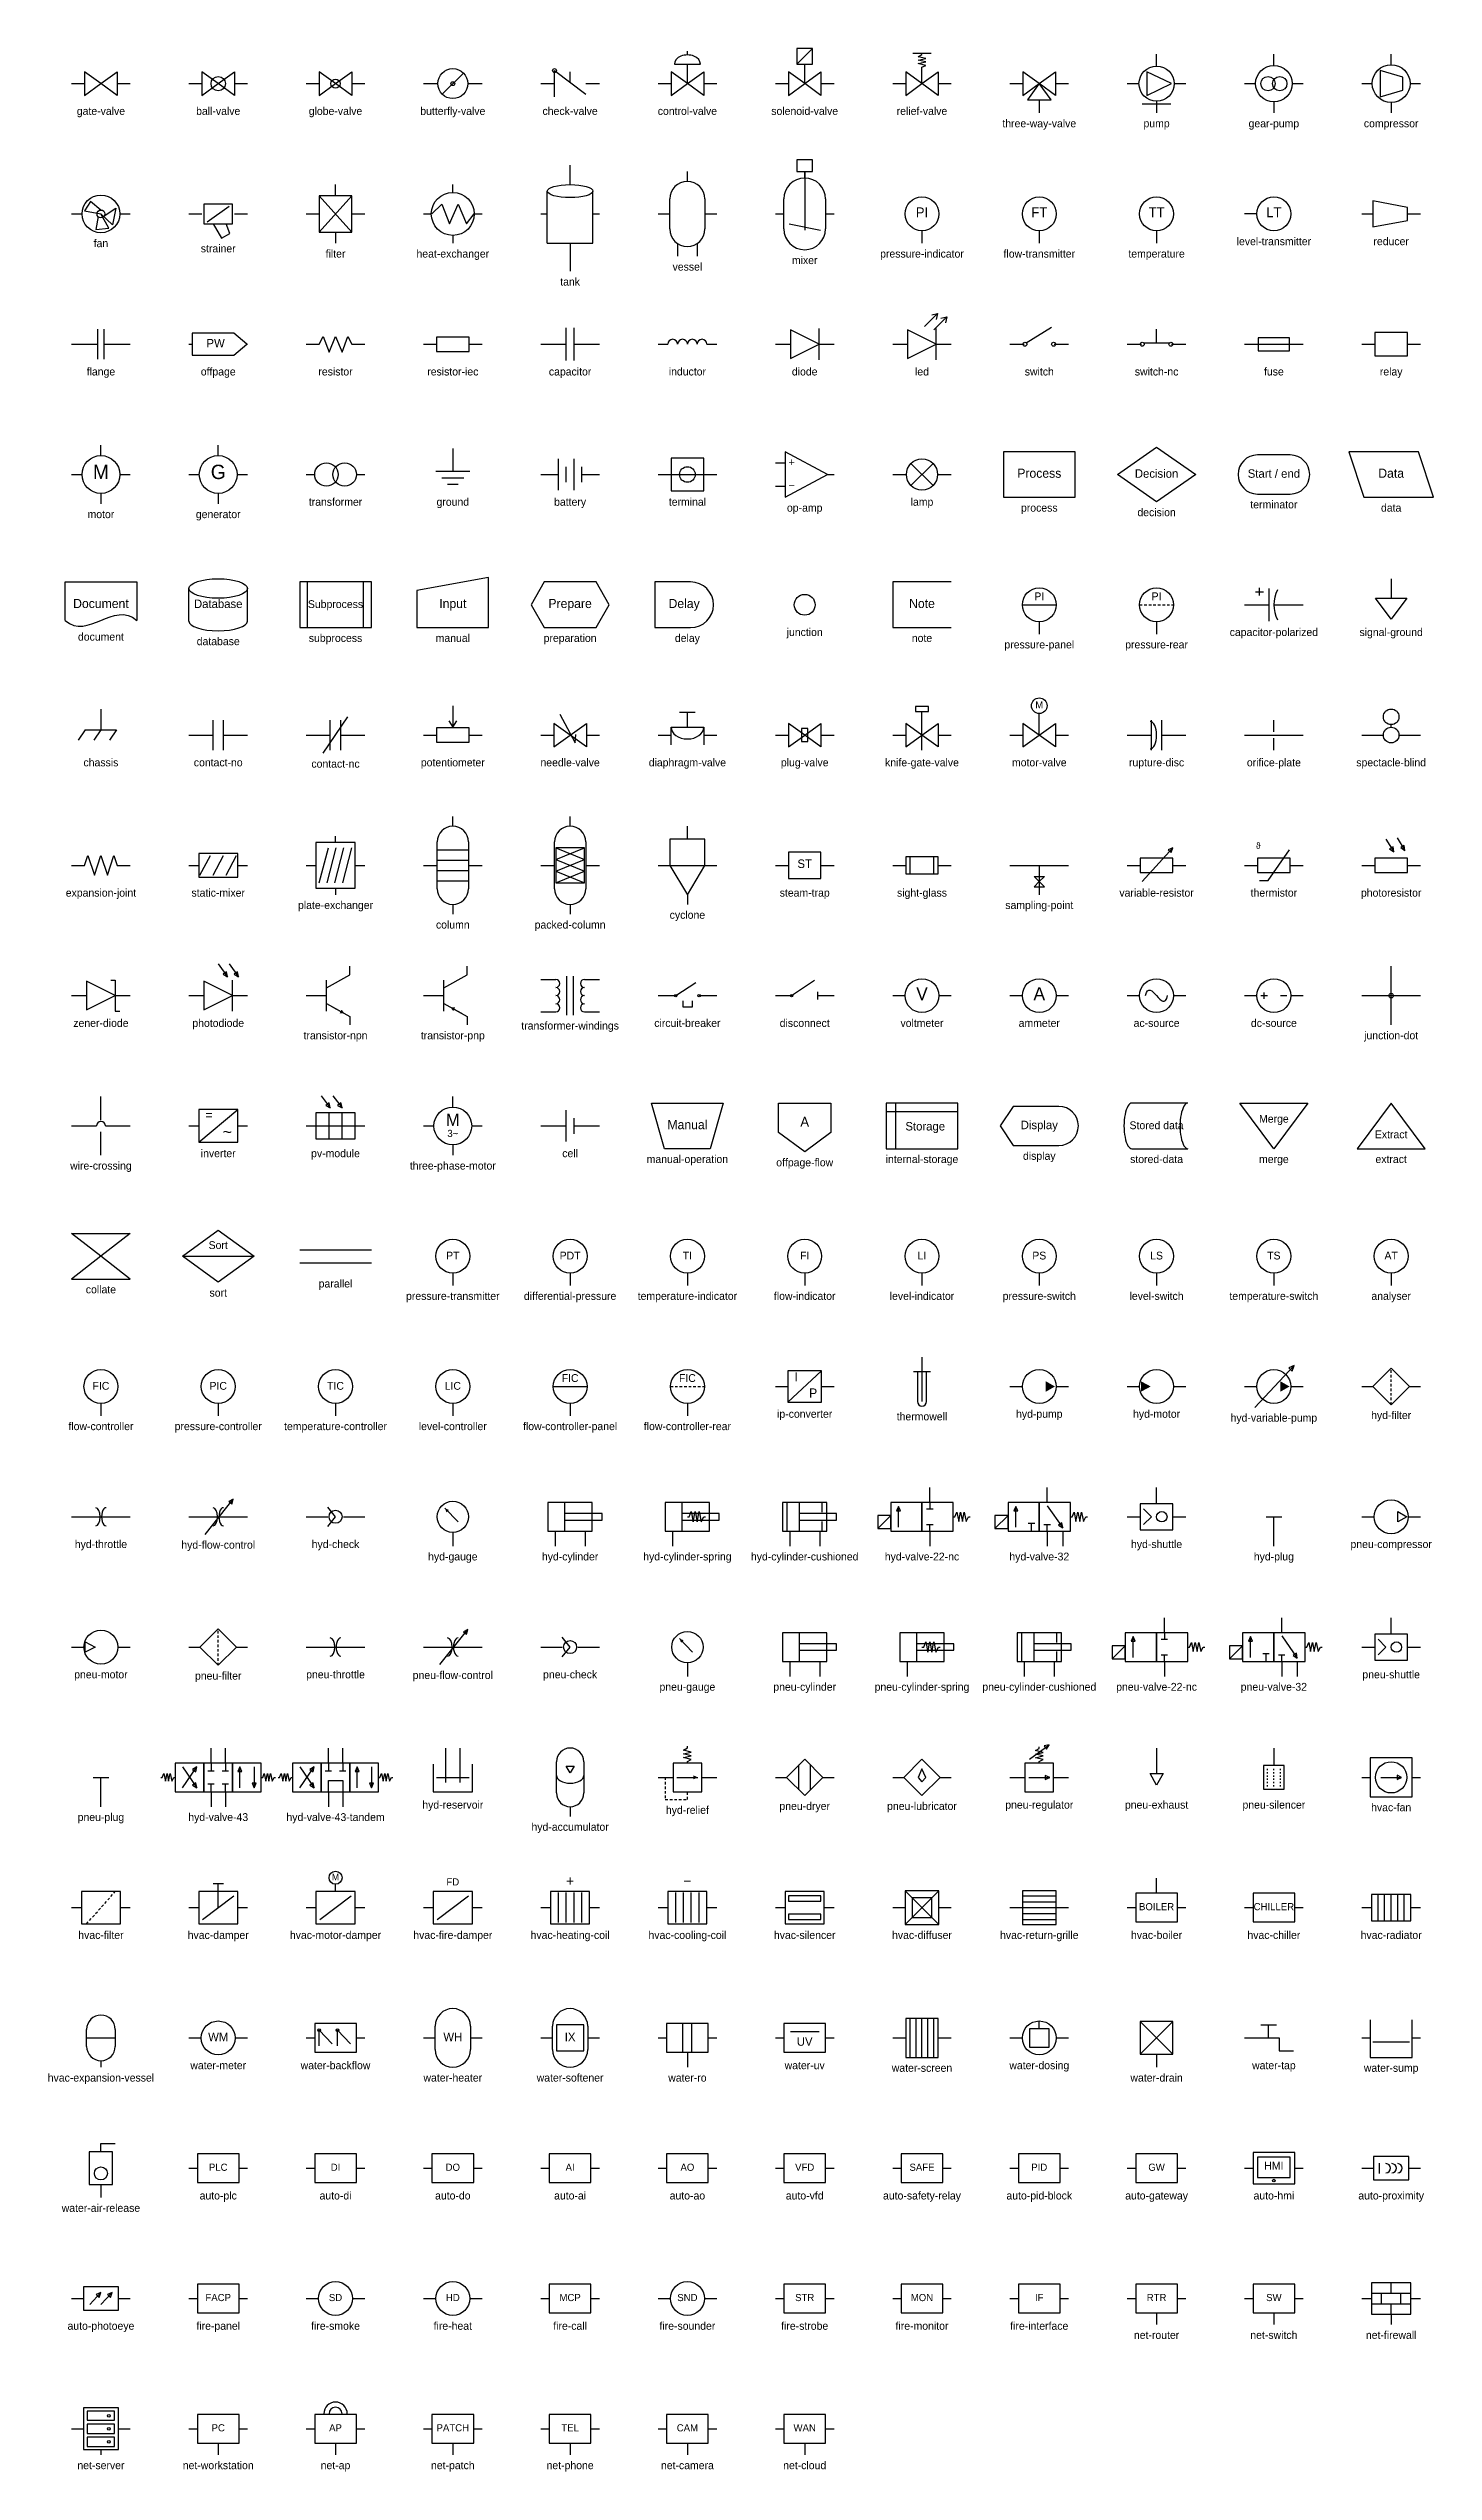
# Model space of a CAD drawing. Header units: millimetres. Extents: x -81 to 2045, y -3666 to 54.
import ezdxf
from ezdxf.enums import TextEntityAlignment as Align

# ---------------------------------------------------------------- set-up
doc = ezdxf.new("R2010")
doc.units = ezdxf.units.MM
doc.linetypes.add('CC_DASH_2_3', pattern=[5, 2, -3])
doc.linetypes.add('CC_DASH_4_3', pattern=[7, 4, -3])
doc.layers.get('0').update_dxf_attribs({"linetype": 'CONTINUOUS', "true_color": 0x344755})
for name, color, linetype, true_color in [('Automation', 7, 'CONTINUOUS', 0x355463), ('Electrical', 7, 'CONTINUOUS', 0x6477ba), ('Equipment', 7, 'CONTINUOUS', 0x355463), ('Fire', 7, 'CONTINUOUS', 0x355463), ('HVAC', 7, 'CONTINUOUS', 0x355463), ('Hydraulics', 7, 'CONTINUOUS', 0x355463), ('Instruments', 7, 'CONTINUOUS', 0x9b7246), ('Network', 7, 'CONTINUOUS', 0x355463), ('Pneumatics', 7, 'CONTINUOUS', 0x355463), ('Process', 7, 'CONTINUOUS', 0x147c77), ('Water', 7, 'CONTINUOUS', 0x355463)]:
    doc.layers.add(name, color=color, linetype=linetype, true_color=true_color)

# ---------------------------------------------------------------- blocks, each defined once
blk = doc.blocks.new('CC_GATE_VALVE')
at = {"color": 0, "linetype": 'CONTINUOUS'}
for p, q in [((-45, 0), (-25, 0)), ((25, 0), (45, 0))]:
    blk.add_line(p, q, dxfattribs=at)
for points in [[(-25, -18), (0, 0), (-25, 18)], [(25, -18), (0, 0), (25, 18)]]:
    blk.add_lwpolyline(points, close=True, dxfattribs=at)
blk = doc.blocks.new('CC_BALL_VALVE')
at = {"color": 0, "linetype": 'CONTINUOUS'}
for p, q in [((-45, 0), (-25, 0)), ((25, 0), (45, 0))]:
    blk.add_line(p, q, dxfattribs=at)
for points in [[(-25, -18), (0, 0), (-25, 18)], [(25, -18), (0, 0), (25, 18)]]:
    blk.add_lwpolyline(points, close=True, dxfattribs=at)
blk.add_circle((0, 0), 11, dxfattribs=at)
blk = doc.blocks.new('CC_GLOBE_VALVE')
at = {"color": 0, "linetype": 'CONTINUOUS'}
for p, q in [((-45, 0), (-25, 0)), ((25, 0), (45, 0))]:
    blk.add_line(p, q, dxfattribs=at)
for points in [[(-25, -18), (0, 0), (-25, 18)], [(25, -18), (0, 0), (25, 18)]]:
    blk.add_lwpolyline(points, close=True, dxfattribs=at)
blk.add_circle((0, 0), 7, dxfattribs=at)
blk = doc.blocks.new('CC_BUTTERFLY_VALVE')
at = {"color": 0, "linetype": 'CONTINUOUS'}
for p, q in [((-45, 0), (-23, 0)), ((-16.3, -16.3), (16.3, 16.3)), ((23, 0), (45, 0))]:
    blk.add_line(p, q, dxfattribs=at)
for radius in [23, 3]:
    blk.add_circle((0, 0), radius, dxfattribs=at)
blk = doc.blocks.new('CC_CHECK_VALVE')
at = {"color": 0, "linetype": 'CONTINUOUS'}
for p, q in [((-45, 0), (-24, 0)), ((-24, -20), (-24, 20)), ((-24, 20), (24, -16)), ((0, 2), (0, 18)), ((24, 0), (45, 0))]:
    blk.add_line(p, q, dxfattribs=at)
blk.add_circle((-24, 20), 3, dxfattribs=at)
blk = doc.blocks.new('CC_CONTROL_VALVE')
at = {"color": 0, "linetype": 'CONTINUOUS'}
for p, q in [((0, 44), (0, 50)), ((-45, 0), (-25, 0)), ((-20, 30), (20, 30)), ((0, 0), (0, 30)), ((25, 0), (45, 0))]:
    blk.add_line(p, q, dxfattribs=at)
for points in [[(-25, -18), (0, 0), (-25, 18)], [(25, -18), (0, 0), (25, 18)]]:
    blk.add_lwpolyline(points, close=True, dxfattribs=at)
blk.add_ellipse((0, 30), major_axis=(20, 0), ratio=0.7, start_param=0, end_param=3.141593, dxfattribs=at)
blk = doc.blocks.new('CC_SOLENOID_VALVE')
at = {"color": 0, "linetype": 'CONTINUOUS'}
for p, q in [((-12, 30), (12, 54)), ((-45, 0), (-25, 0)), ((0, 0), (0, 30)), ((25, 0), (45, 0))]:
    blk.add_line(p, q, dxfattribs=at)
for points in [[(-12, 30), (12, 30), (12, 54), (-12, 54)], [(-25, -18), (0, 0), (-25, 18)], [(25, -18), (0, 0), (25, 18)]]:
    blk.add_lwpolyline(points, close=True, dxfattribs=at)
blk = doc.blocks.new('CC_RELIEF_VALVE')
at = {"color": 0, "linetype": 'CONTINUOUS'}
for p, q in [((-14, 47), (14, 47)), ((-45, 0), (-25, 0)), ((0, 0), (0, 23)), ((25, 0), (45, 0))]:
    blk.add_line(p, q, dxfattribs=at)
blk.add_lwpolyline([(0, 23), (0, 25.4), (6, 28.04), (-6, 30.68), (6, 33.32), (-6, 35.96), (6, 38.6), (-6, 41.24), (0, 44.6), (0, 47)], dxfattribs=at)
for points in [[(-25, -18), (0, 0), (-25, 18)], [(25, -18), (0, 0), (25, 18)]]:
    blk.add_lwpolyline(points, close=True, dxfattribs=at)
blk = doc.blocks.new('CC_THREE_WAY_VALVE')
at = {"color": 0, "linetype": 'CONTINUOUS'}
for p, q in [((-45, 0), (-25, 0)), ((25, 0), (45, 0)), ((0, -25), (0, -45))]:
    blk.add_line(p, q, dxfattribs=at)
for points in [[(-25, -18), (0, 0), (-25, 18)], [(-18, -25), (18, -25), (0, 0)], [(25, -18), (0, 0), (25, 18)]]:
    blk.add_lwpolyline(points, close=True, dxfattribs=at)
blk = doc.blocks.new('CC_PUMP')
at = {"color": 0, "linetype": 'CONTINUOUS'}
for p, q in [((0, 27), (0, 45)), ((-45, 0), (-27, 0)), ((27, 0), (45, 0)), ((-22, -31), (22, -31)), ((0, -27), (0, -45))]:
    blk.add_line(p, q, dxfattribs=at)
blk.add_lwpolyline([(-15, -18), (23, 0), (-15, 18)], close=True, dxfattribs=at)
blk.add_circle((0, 0), 27, dxfattribs=at)
blk = doc.blocks.new('CC_GEAR_PUMP')
at = {"color": 0, "linetype": 'CONTINUOUS'}
for p, q in [((0, 28), (0, 45)), ((-45, 0), (-28, 0)), ((28, 0), (45, 0)), ((0, -28), (0, -45))]:
    blk.add_line(p, q, dxfattribs=at)
for centre, radius in [((0, 0), 28), ((-9, 0), 11), ((9, 0), 11)]:
    blk.add_circle(centre, radius, dxfattribs=at)
blk = doc.blocks.new('CC_COMPRESSOR')
at = {"color": 0, "linetype": 'CONTINUOUS'}
for p, q in [((0, 29), (0, 45)), ((-45, 0), (-29, 0)), ((29, 0), (45, 0)), ((0, -29), (0, -45))]:
    blk.add_line(p, q, dxfattribs=at)
blk.add_lwpolyline([(-17, -20), (18, -10), (18, 10), (-17, 20)], close=True, dxfattribs=at)
blk.add_circle((0, 0), 29, dxfattribs=at)
blk = doc.blocks.new('CC_FAN')
at = {"color": 0, "linetype": 'CONTINUOUS'}
for p, q in [((-45, 0), (-29, 0)), ((29, 0), (45, 0))]:
    blk.add_line(p, q, dxfattribs=at)
for points in [[(0, 6), (-16, 19), (-25, 5), (0, 0)], [(-4, -4), (-8, -24), (12, -22), (0, 0)], [(5, -3), (23, 9), (18, -17), (0, 0)]]:
    blk.add_lwpolyline(points, dxfattribs=at)
for radius in [29, 6]:
    blk.add_circle((0, 0), radius, dxfattribs=at)
blk = doc.blocks.new('CC_STRAINER')
at = {"color": 0, "linetype": 'CONTINUOUS'}
for p, q in [((-45, 0), (-25, 0)), ((-17, -12), (17, 12)), ((25, 0), (45, 0))]:
    blk.add_line(p, q, dxfattribs=at)
blk.add_lwpolyline([(-22, -15), (22, -15), (22, 15), (-22, 15)], close=True, dxfattribs=at)
blk.add_lwpolyline([(-8, -15), (5, -37), (18, -30), (12, -15)], dxfattribs=at)
blk = doc.blocks.new('CC_FILTER')
at = {"color": 0, "linetype": 'CONTINUOUS'}
for p, q in [((0, 28), (0, 45)), ((-45, 0), (-25, 0)), ((-25, -28), (25, 28)), ((-25, 28), (25, -28)), ((25, 0), (45, 0)), ((0, -28), (0, -45))]:
    blk.add_line(p, q, dxfattribs=at)
blk.add_lwpolyline([(-25, -28), (25, -28), (25, 28), (-25, 28)], close=True, dxfattribs=at)
blk = doc.blocks.new('CC_HEAT_EXCHANGER')
at = {"color": 0, "linetype": 'CONTINUOUS'}
for p, q in [((0, 33), (0, 45)), ((-45, 0), (-33, 0)), ((33, 0), (45, 0)), ((0, -33), (0, -45))]:
    blk.add_line(p, q, dxfattribs=at)
blk.add_lwpolyline([(-32, 0), (-17, 15), (-5, -15), (8, 15), (21, -15), (33, 0)], dxfattribs=at)
blk.add_circle((0, 0), 33, dxfattribs=at)
blk = doc.blocks.new('CC_TANK')
at = {"color": 0, "linetype": 'CONTINUOUS'}
for p, q in [((0, 45), (0, 75)), ((-45, 0), (-35, 0)), ((-35, -45), (-35, 35)), ((35, -45), (35, 35)), ((35, 0), (45, 0)), ((-35, -45), (35, -45)), ((0, -45), (0, -88))]:
    blk.add_line(p, q, dxfattribs=at)
blk.add_ellipse((0, 35), major_axis=(35, 0), ratio=0.285714, dxfattribs=at)
blk = doc.blocks.new('CC_VESSEL')
at = {"color": 0, "linetype": 'CONTINUOUS'}
for p, q in [((0, 50), (0, 65)), ((-45, 0), (-27, 0)), ((-27, -23), (-27, 23)), ((27, 23), (27, -23)), ((27, 0), (45, 0)), ((-15, -45.45), (-15, -65)), ((15, -45.45), (15, -65))]:
    blk.add_line(p, q, dxfattribs=at)
for centre, start, end in [((0, 23), 0, 180), ((0, -23), 180, 360)]:
    blk.add_arc(centre, 27, start, end, dxfattribs=at)
blk = doc.blocks.new('CC_MIXER')
at = {"color": 0, "linetype": 'CONTINUOUS'}
for p, q in [((0, 55), (0, 65)), ((0, 65), (0, -25)), ((-45, 0), (-32, 0)), ((-32, -23), (-32, 23)), ((32, 23), (32, -23)), ((32, 0), (45, 0)), ((-24, -15), (24, -25))]:
    blk.add_line(p, q, dxfattribs=at)
blk.add_lwpolyline([(-12, 65), (12, 65), (12, 83), (-12, 83)], close=True, dxfattribs=at)
for centre, start, end in [((0, 23), 0, 180), ((0, -23), 180, 360)]:
    blk.add_arc(centre, 32, start, end, dxfattribs=at)
blk = doc.blocks.new('CC_PRESSURE_INDICATOR')
at = {"color": 0, "linetype": 'CONTINUOUS'}
blk.add_line((0, -26), (0, -45), dxfattribs=at)
blk.add_circle((0, 0), 26, dxfattribs=at)
blk.add_text('PI', height=15, dxfattribs=at).set_placement((0, -5), align=Align.CENTER)
blk = doc.blocks.new('CC_FLOW_TRANSMITTER')
at = {"color": 0, "linetype": 'CONTINUOUS'}
blk.add_line((0, -26), (0, -45), dxfattribs=at)
blk.add_circle((0, 0), 26, dxfattribs=at)
blk.add_text('FT', height=15, dxfattribs=at).set_placement((0, -5), align=Align.CENTER)
blk = doc.blocks.new('CC_TEMPERATURE')
at = {"color": 0, "linetype": 'CONTINUOUS'}
blk.add_line((0, -26), (0, -45), dxfattribs=at)
blk.add_circle((0, 0), 26, dxfattribs=at)
blk.add_text('TT', height=15, dxfattribs=at).set_placement((0, -5), align=Align.CENTER)
blk = doc.blocks.new('CC_LEVEL_TRANSMITTER')
at = {"color": 0, "linetype": 'CONTINUOUS'}
blk.add_line((-26, 0), (-45, 0), dxfattribs=at)
blk.add_circle((0, 0), 26, dxfattribs=at)
blk.add_text('LT', height=15, dxfattribs=at).set_placement((0, -5), align=Align.CENTER)
blk = doc.blocks.new('CC_REDUCER')
at = {"color": 0, "linetype": 'CONTINUOUS'}
for p, q in [((-45, 0), (-28, 0)), ((25, 0), (45, 0))]:
    blk.add_line(p, q, dxfattribs=at)
blk.add_lwpolyline([(-28, -20), (25, -10), (25, 10), (-28, 20)], close=True, dxfattribs=at)
blk = doc.blocks.new('CC_FLANGE')
at = {"color": 0, "linetype": 'CONTINUOUS'}
for p, q in [((-45, 0), (-5, 0)), ((-5, -23), (-5, 23)), ((5, -23), (5, 23)), ((5, 0), (45, 0))]:
    blk.add_line(p, q, dxfattribs=at)
blk = doc.blocks.new('CC_OFFPAGE')
at = {"color": 0, "linetype": 'CONTINUOUS'}
for p, q in [((-45, 0), (-40, 0)), ((44, 0), (45, 0))]:
    blk.add_line(p, q, dxfattribs=at)
blk.add_lwpolyline([(-40, -17), (24, -17), (44, 0), (24, 17), (-40, 17)], close=True, dxfattribs=at)
blk.add_text('PW', height=13, dxfattribs=at).set_placement((-4, -5), align=Align.CENTER)
blk = doc.blocks.new('CC_RESISTOR')
at = {"color": 0, "linetype": 'CONTINUOUS'}
for p, q in [((-45, 0), (-25, 0)), ((25, 0), (45, 0))]:
    blk.add_line(p, q, dxfattribs=at)
blk.add_lwpolyline([(-25, 0), (-19, 12), (-10, -12), (0, 12), (10, -12), (19, 12), (25, 0)], dxfattribs=at)
blk = doc.blocks.new('CC_RESISTOR_IEC')
at = {"color": 0, "linetype": 'CONTINUOUS'}
for p, q in [((-45, 0), (-25, 0)), ((25, 0), (45, 0))]:
    blk.add_line(p, q, dxfattribs=at)
blk.add_lwpolyline([(-25, -11), (25, -11), (25, 11), (-25, 11)], close=True, dxfattribs=at)
blk = doc.blocks.new('CC_CAPACITOR')
at = {"color": 0, "linetype": 'CONTINUOUS'}
for p, q in [((-45, 0), (-6, 0)), ((-6, -25), (-6, 25)), ((6, -25), (6, 25)), ((6, 0), (45, 0))]:
    blk.add_line(p, q, dxfattribs=at)
blk = doc.blocks.new('CC_INDUCTOR')
at = {"color": 0, "linetype": 'CONTINUOUS'}
for p, q in [((-45, 0), (-30, 0)), ((30, 0), (45, 0))]:
    blk.add_line(p, q, dxfattribs=at)
for centre in [(-22.5, 0), (-7.5, 0), (7.5, 0), (22.5, 0)]:
    blk.add_arc(centre, 7.5, 0, 180, dxfattribs=at)
blk = doc.blocks.new('CC_DIODE')
at = {"color": 0, "linetype": 'CONTINUOUS'}
for p, q in [((-45, 0), (-22, 0)), ((22, -24), (22, 24)), ((22, 0), (45, 0))]:
    blk.add_line(p, q, dxfattribs=at)
blk.add_lwpolyline([(-22, -22), (22, 0), (-22, 22)], close=True, dxfattribs=at)
blk = doc.blocks.new('CC_LED')
at = {"color": 0, "linetype": 'CONTINUOUS'}
for p, q in [((4, 27), (24, 47)), ((18, 22), (38, 42)), ((-45, 0), (-22, 0)), ((22, -24), (22, 24)), ((22, 0), (45, 0))]:
    blk.add_line(p, q, dxfattribs=at)
for points in [[(15, 45), (24, 47), (22, 38)], [(29, 40), (38, 42), (36, 33)]]:
    blk.add_lwpolyline(points, dxfattribs=at)
blk.add_lwpolyline([(-22, -22), (22, 0), (-22, 22)], close=True, dxfattribs=at)
blk = doc.blocks.new('CC_SWITCH')
at = {"color": 0, "linetype": 'CONTINUOUS'}
for p, q in [((-45, 0), (-23, 0)), ((-20, 2), (19, 26)), ((23, 0), (45, 0))]:
    blk.add_line(p, q, dxfattribs=at)
for centre in [(-22, 0), (22, 0)]:
    blk.add_circle(centre, 3, dxfattribs=at)
blk = doc.blocks.new('CC_SWITCH_NC')
at = {"color": 0, "linetype": 'CONTINUOUS'}
for p, q in [((-45, 0), (-23, 0)), ((-20, 2), (21, 2)), ((0, 2), (0, 23)), ((23, 0), (45, 0))]:
    blk.add_line(p, q, dxfattribs=at)
for centre in [(-22, 0), (22, 0)]:
    blk.add_circle(centre, 3, dxfattribs=at)
blk = doc.blocks.new('CC_FUSE')
at = {"color": 0, "linetype": 'CONTINUOUS'}
blk.add_line((-45, 0), (45, 0), dxfattribs=at)
blk.add_lwpolyline([(-24, -10), (24, -10), (24, 10), (-24, 10)], close=True, dxfattribs=at)
blk = doc.blocks.new('CC_RELAY')
at = {"color": 0, "linetype": 'CONTINUOUS'}
for p, q in [((-45, 0), (-25, 0)), ((25, 0), (45, 0))]:
    blk.add_line(p, q, dxfattribs=at)
blk.add_lwpolyline([(-25, -18), (25, -18), (25, 18), (-25, 18)], close=True, dxfattribs=at)
blk = doc.blocks.new('CC_MOTOR')
at = {"color": 0, "linetype": 'CONTINUOUS'}
for p, q in [((0, 29), (0, 45)), ((-45, 0), (-29, 0)), ((29, 0), (45, 0)), ((0, -29), (0, -45))]:
    blk.add_line(p, q, dxfattribs=at)
blk.add_circle((0, 0), 29, dxfattribs=at)
blk.add_text('M', height=22, dxfattribs=at).set_placement((0, -7), align=Align.CENTER)
blk = doc.blocks.new('CC_GENERATOR')
at = {"color": 0, "linetype": 'CONTINUOUS'}
for p, q in [((0, 29), (0, 45)), ((-45, 0), (-29, 0)), ((29, 0), (45, 0)), ((0, -29), (0, -45))]:
    blk.add_line(p, q, dxfattribs=at)
blk.add_circle((0, 0), 29, dxfattribs=at)
blk.add_text('G', height=22, dxfattribs=at).set_placement((0, -7), align=Align.CENTER)
blk = doc.blocks.new('CC_TRANSFORMER')
at = {"color": 0, "linetype": 'CONTINUOUS'}
for p, q in [((-45, 0), (-32, 0)), ((32, 0), (45, 0))]:
    blk.add_line(p, q, dxfattribs=at)
for centre in [(-14, 0), (14, 0)]:
    blk.add_circle(centre, 18, dxfattribs=at)
blk = doc.blocks.new('CC_GROUND')
at = {"color": 0, "linetype": 'CONTINUOUS'}
for p, q in [((0, 40), (0, 5)), ((-26, 5), (26, 5)), ((-17, -5), (17, -5)), ((-8, -15), (8, -15))]:
    blk.add_line(p, q, dxfattribs=at)
blk = doc.blocks.new('CC_BATTERY')
at = {"color": 0, "linetype": 'CONTINUOUS'}
for p, q in [((-45, 0), (-18, 0)), ((-18, -24), (-18, 24)), ((-6, -12), (-6, 12)), ((6, -24), (6, 24)), ((18, -12), (18, 12)), ((18, 0), (45, 0))]:
    blk.add_line(p, q, dxfattribs=at)
blk = doc.blocks.new('CC_TERMINAL')
at = {"color": 0, "linetype": 'CONTINUOUS'}
blk.add_line((-45, 0), (45, 0), dxfattribs=at)
blk.add_lwpolyline([(-25, -25), (25, -25), (25, 25), (-25, 25)], close=True, dxfattribs=at)
blk.add_circle((0, 0), 12, dxfattribs=at)
blk = doc.blocks.new('CC_OP_AMP')
at = {"color": 0, "linetype": 'CONTINUOUS'}
for p, q in [((-45, 18), (-30, 18)), ((35, 0), (45, 0)), ((-45, -18), (-30, -18))]:
    blk.add_line(p, q, dxfattribs=at)
blk.add_lwpolyline([(-30, -35), (35, 0), (-30, 35)], close=True, dxfattribs=at)
for s, p in [('+', (-20, 13)), ('−', (-20, -23))]:
    blk.add_text(s, height=12, dxfattribs=at).set_placement(p, align=Align.CENTER)
blk = doc.blocks.new('CC_LAMP')
at = {"color": 0, "linetype": 'CONTINUOUS'}
for p, q in [((-45, 0), (-24, 0)), ((-17, -17), (17, 17)), ((-17, 17), (17, -17)), ((24, 0), (45, 0))]:
    blk.add_line(p, q, dxfattribs=at)
blk.add_circle((0, 0), 24, dxfattribs=at)
blk = doc.blocks.new('CC_PROCESS')
at = {"color": 0, "linetype": 'CONTINUOUS'}
blk.add_lwpolyline([(-55, -35), (55, -35), (55, 35), (-55, 35)], close=True, dxfattribs=at)
blk.add_text('Process', height=14, dxfattribs=at).set_placement((0, -5), align=Align.CENTER)
blk = doc.blocks.new('CC_DECISION')
at = {"color": 0, "linetype": 'CONTINUOUS'}
blk.add_lwpolyline([(0, 42), (60, 0), (0, -42), (-60, 0)], close=True, dxfattribs=at)
blk.add_text('Decision', height=13, dxfattribs=at).set_placement((0, -5), align=Align.CENTER)
blk = doc.blocks.new('CC_TERMINATOR')
at = {"color": 0, "linetype": 'CONTINUOUS'}
for p, q in [((25, 30), (-25, 30)), ((-25, -30), (25, -30))]:
    blk.add_line(p, q, dxfattribs=at)
for centre, start, end in [((-25, 0), 90, 270), ((25, 0), -90, 90)]:
    blk.add_arc(centre, 30, start, end, dxfattribs=at)
blk.add_text('Start / end', height=13, dxfattribs=at).set_placement((0, -5), align=Align.CENTER)
blk = doc.blocks.new('CC_DATA')
at = {"color": 0, "linetype": 'CONTINUOUS'}
blk.add_lwpolyline([(-42, -35), (65, -35), (42, 35), (-65, 35)], close=True, dxfattribs=at)
blk.add_text('Data', height=14, dxfattribs=at).set_placement((0, -5), align=Align.CENTER)
blk = doc.blocks.new('CC_DOCUMENT')
at = {"color": 0, "linetype": 'CONTINUOUS'}
for p, q in [((-55, -24), (-55, 35)), ((-55, 35), (55, 35)), ((55, 35), (55, -24))]:
    blk.add_line(p, q, dxfattribs=at)
blk.add_open_spline([(-55, -24), (-20, -55), (20, 7), (55, -24)], degree=3, dxfattribs=at)
blk.add_text('Document', height=14, dxfattribs=at).set_placement((0, -5), align=Align.CENTER)
blk = doc.blocks.new('CC_DATABASE')
at = {"color": 0, "linetype": 'CONTINUOUS'}
for p, q in [((-45, -25), (-45, 25)), ((45, -25), (45, 25))]:
    blk.add_line(p, q, dxfattribs=at)
blk.add_ellipse((0, 25), major_axis=(45, 0), ratio=0.333333, dxfattribs=at)
blk.add_ellipse((0, -25), major_axis=(45, 0), ratio=0.333333, start_param=3.141593, end_param=6.283185, dxfattribs=at)
blk.add_text('Database', height=13, dxfattribs=at).set_placement((0, -5), align=Align.CENTER)
blk = doc.blocks.new('CC_SUBPROCESS')
at = {"color": 0, "linetype": 'CONTINUOUS'}
for p, q in [((-43, -35), (-43, 35)), ((43, -35), (43, 35))]:
    blk.add_line(p, q, dxfattribs=at)
blk.add_lwpolyline([(-55, -35), (55, -35), (55, 35), (-55, 35)], close=True, dxfattribs=at)
blk.add_text('Subprocess', height=12, dxfattribs=at).set_placement((0, -5), align=Align.CENTER)
blk = doc.blocks.new('CC_MANUAL')
at = {"color": 0, "linetype": 'CONTINUOUS'}
blk.add_lwpolyline([(-55, -35), (55, -35), (55, 42), (-55, 22)], close=True, dxfattribs=at)
blk.add_text('Input', height=14, dxfattribs=at).set_placement((0, -5), align=Align.CENTER)
blk = doc.blocks.new('CC_PREPARATION')
at = {"color": 0, "linetype": 'CONTINUOUS'}
blk.add_lwpolyline([(-40, -35), (40, -35), (60, 0), (40, 35), (-40, 35), (-60, 0)], close=True, dxfattribs=at)
blk.add_text('Prepare', height=14, dxfattribs=at).set_placement((0, -5), align=Align.CENTER)
blk = doc.blocks.new('CC_DELAY')
at = {"color": 0, "linetype": 'CONTINUOUS'}
for p, q in [((5, 35), (-50, 35)), ((-50, 35), (-50, -35)), ((-50, -35), (5, -35))]:
    blk.add_line(p, q, dxfattribs=at)
blk.add_arc((5, 0), 35, -90, 90, dxfattribs=at)
blk.add_text('Delay', height=14, dxfattribs=at).set_placement((-5, -5), align=Align.CENTER)
blk = doc.blocks.new('CC_JUNCTION')
at = {"color": 0, "linetype": 'CONTINUOUS'}
blk.add_circle((0, 0), 16, dxfattribs=at)
blk = doc.blocks.new('CC_NOTE')
at = {"color": 0, "linetype": 'CONTINUOUS'}
blk.add_lwpolyline([(45, 35), (-45, 35), (-45, -35), (45, -35)], dxfattribs=at)
blk.add_text('Note', height=14, dxfattribs=at).set_placement((0, -5), align=Align.CENTER)
blk = doc.blocks.new('CC_PRESSURE_PANEL')
at = {"color": 0, "linetype": 'CONTINUOUS'}
for p, q in [((-26, 0), (26, 0)), ((0, -26), (0, -45))]:
    blk.add_line(p, q, dxfattribs=at)
blk.add_circle((0, 0), 26, dxfattribs=at)
blk.add_text('PI', height=12, dxfattribs=at).set_placement((0, 7), align=Align.CENTER)
blk = doc.blocks.new('CC_PRESSURE_REAR')
at = {"color": 0, "linetype": 'CC_DASH_4_3'}
blk.add_line((-26, 0), (26, 0), dxfattribs=at)
at = {"color": 0, "linetype": 'CONTINUOUS'}
blk.add_line((0, -26), (0, -45), dxfattribs=at)
blk.add_circle((0, 0), 26, dxfattribs=at)
blk.add_text('PI', height=12, dxfattribs=at).set_placement((0, 7), align=Align.CENTER)
blk = doc.blocks.new('CC_CAPACITOR_POLARIZED')
at = {"color": 0, "linetype": 'CONTINUOUS'}
for p, q in [((-45, 0), (-7, 0)), ((-28, 20), (-16, 20)), ((-22, 14), (-22, 26)), ((-7, -25), (-7, 25)), ((0, 0), (45, 0))]:
    blk.add_line(p, q, dxfattribs=at)
blk.add_arc((52, 0), 52, 153.6439, 206.3561, dxfattribs=at)
blk = doc.blocks.new('CC_SIGNAL_GROUND')
at = {"color": 0, "linetype": 'CONTINUOUS'}
blk.add_line((0, 40), (0, 10), dxfattribs=at)
blk.add_lwpolyline([(-24, 10), (24, 10), (0, -22)], close=True, dxfattribs=at)
blk = doc.blocks.new('CC_CHASSIS')
at = {"color": 0, "linetype": 'CONTINUOUS'}
for p, q in [((0, 40), (0, 8)), ((-24, 8), (-35, -8)), ((-24, 8), (24, 8)), ((0, 8), (-11, -8)), ((24, 8), (13, -8))]:
    blk.add_line(p, q, dxfattribs=at)
blk = doc.blocks.new('CC_CONTACT_NO')
at = {"color": 0, "linetype": 'CONTINUOUS'}
for p, q in [((-45, 0), (-8, 0)), ((-8, -23), (-8, 23)), ((8, -23), (8, 23)), ((8, 0), (45, 0))]:
    blk.add_line(p, q, dxfattribs=at)
blk = doc.blocks.new('CC_CONTACT_NC')
at = {"color": 0, "linetype": 'CONTINUOUS'}
for p, q in [((-45, 0), (-8, 0)), ((-19, -28), (19, 28)), ((-8, -23), (-8, 23)), ((8, -23), (8, 23)), ((8, 0), (45, 0))]:
    blk.add_line(p, q, dxfattribs=at)
blk = doc.blocks.new('CC_POTENTIOMETER')
at = {"color": 0, "linetype": 'CONTINUOUS'}
for p, q in [((0, 45), (0, 12)), ((-45, 0), (-25, 0)), ((25, 0), (45, 0))]:
    blk.add_line(p, q, dxfattribs=at)
blk.add_lwpolyline([(-25, -11), (25, -11), (25, 11), (-25, 11)], close=True, dxfattribs=at)
blk.add_lwpolyline([(-6, 22), (0, 12), (6, 22)], dxfattribs=at)
blk = doc.blocks.new('CC_NEEDLE_VALVE')
at = {"color": 0, "linetype": 'CONTINUOUS'}
for p, q in [((-45, 0), (-25, 0)), ((-16, 32), (8, -12)), ((25, 0), (45, 0))]:
    blk.add_line(p, q, dxfattribs=at)
for points in [[(-25, -18), (0, 0), (-25, 18)], [(25, -18), (0, 0), (25, 18)]]:
    blk.add_lwpolyline(points, close=True, dxfattribs=at)
blk.add_lwpolyline([(2, -1), (8, -12), (9, 1)], dxfattribs=at)
blk = doc.blocks.new('CC_DIAPHRAGM_VALVE')
at = {"color": 0, "linetype": 'CONTINUOUS'}
for p, q in [((-45, 0), (-25, 0)), ((-12, 35), (12, 35)), ((0, 12), (0, 35)), ((25, 0), (45, 0))]:
    blk.add_line(p, q, dxfattribs=at)
blk.add_lwpolyline([(-25, -15), (-25, 12), (25, 12), (25, -15)], dxfattribs=at)
blk.add_ellipse((0, 12), major_axis=(25, 0), ratio=0.72, start_param=3.141593, end_param=6.283185, dxfattribs=at)
blk = doc.blocks.new('CC_PLUG_VALVE')
at = {"color": 0, "linetype": 'CONTINUOUS'}
for p, q in [((-45, 0), (-25, 0)), ((25, 0), (45, 0))]:
    blk.add_line(p, q, dxfattribs=at)
for points in [[(-25, -18), (0, 0), (-25, 18)], [(-5, -10), (5, -10), (5, 10), (-5, 10)], [(25, -18), (0, 0), (25, 18)]]:
    blk.add_lwpolyline(points, close=True, dxfattribs=at)
blk = doc.blocks.new('CC_KNIFE_GATE_VALVE')
at = {"color": 0, "linetype": 'CONTINUOUS'}
for p, q in [((-45, 0), (-25, 0)), ((0, -23), (0, 36)), ((25, 0), (45, 0))]:
    blk.add_line(p, q, dxfattribs=at)
for points in [[(-10, 36), (10, 36), (10, 44), (-10, 44)], [(-25, -18), (0, 0), (-25, 18)], [(25, -18), (0, 0), (25, 18)]]:
    blk.add_lwpolyline(points, close=True, dxfattribs=at)
blk = doc.blocks.new('CC_MOTOR_VALVE')
at = {"color": 0, "linetype": 'CONTINUOUS'}
for p, q in [((-45, 0), (-25, 0)), ((0, 0), (0, 33)), ((25, 0), (45, 0))]:
    blk.add_line(p, q, dxfattribs=at)
for points in [[(-25, -18), (0, 0), (-25, 18)], [(25, -18), (0, 0), (25, 18)]]:
    blk.add_lwpolyline(points, close=True, dxfattribs=at)
blk.add_circle((0, 45), 12, dxfattribs=at)
blk.add_text('M', height=11, dxfattribs=at).set_placement((0, 41), align=Align.CENTER)
blk = doc.blocks.new('CC_RUPTURE_DISC')
at = {"color": 0, "linetype": 'CONTINUOUS'}
for p, q in [((-45, 0), (-8, 0)), ((-8, -23), (-8, 23)), ((8, -23), (8, 23)), ((8, 0), (45, 0))]:
    blk.add_line(p, q, dxfattribs=at)
blk.add_ellipse((-10, 0), major_axis=(0, 21), ratio=0.47619, start_param=3.141593, end_param=0, dxfattribs=at)
blk = doc.blocks.new('CC_ORIFICE_PLATE')
at = {"color": 0, "linetype": 'CONTINUOUS'}
for p, q in [((-45, 0), (45, 0)), ((0, 5), (0, 23)), ((0, -23), (0, -5))]:
    blk.add_line(p, q, dxfattribs=at)
blk = doc.blocks.new('CC_SPECTACLE_BLIND')
at = {"color": 0, "linetype": 'CONTINUOUS'}
for p, q in [((-45, 0), (-12, 0)), ((0, 12), (0, 16)), ((12, 0), (45, 0))]:
    blk.add_line(p, q, dxfattribs=at)
for centre in [(0, 28), (0, 0)]:
    blk.add_circle(centre, 12, dxfattribs=at)
blk = doc.blocks.new('CC_EXPANSION_JOINT')
at = {"color": 0, "linetype": 'CONTINUOUS'}
for p, q in [((-45, 0), (-25, 0)), ((25, 0), (45, 0))]:
    blk.add_line(p, q, dxfattribs=at)
blk.add_lwpolyline([(-25, 0), (-20, 15), (-10, -15), (0, 15), (10, -15), (20, 15), (25, 0)], dxfattribs=at)
blk = doc.blocks.new('CC_STATIC_MIXER')
at = {"color": 0, "linetype": 'CONTINUOUS'}
for p, q in [((-45, 0), (-30, 0)), ((-28, -15), (-12, 15)), ((-8, -15), (8, 15)), ((12, -15), (28, 15)), ((30, 0), (45, 0))]:
    blk.add_line(p, q, dxfattribs=at)
blk.add_lwpolyline([(-30, -18), (30, -18), (30, 18), (-30, 18)], close=True, dxfattribs=at)
blk = doc.blocks.new('CC_PLATE_EXCHANGER')
at = {"color": 0, "linetype": 'CONTINUOUS'}
for p, q in [((0, 35), (0, 45)), ((-45, 0), (-30, 0)), ((-25, -27), (-11, 27)), ((-13, -27), (1, 27)), ((-1, -27), (13, 27)), ((11, -27), (25, 27)), ((30, 0), (45, 0)), ((0, -35), (0, -45))]:
    blk.add_line(p, q, dxfattribs=at)
blk.add_lwpolyline([(-30, -35), (30, -35), (30, 35), (-30, 35)], close=True, dxfattribs=at)
blk = doc.blocks.new('CC_COLUMN')
at = {"color": 0, "linetype": 'CONTINUOUS'}
for p, q in [((0, 60), (0, 75)), ((-45, 0), (-24, 0)), ((-24, -36), (-24, 36)), ((-24, 24), (24, 24)), ((-24, 8), (24, 8)), ((24, 36), (24, -36)), ((24, 0), (45, 0)), ((-24, -8), (24, -8)), ((-24, -24), (24, -24)), ((0, -60), (0, -75))]:
    blk.add_line(p, q, dxfattribs=at)
for centre, start, end in [((0, 36), 0, 180), ((0, -36), 180, 360)]:
    blk.add_arc(centre, 24, start, end, dxfattribs=at)
blk = doc.blocks.new('CC_PACKED_COLUMN')
at = {"color": 0, "linetype": 'CONTINUOUS'}
for p, q in [((0, 60), (0, 75)), ((-45, 0), (-24, 0)), ((-24, -36), (-24, 36)), ((-22, 9), (22, 27)), ((-22, 27), (22, 9)), ((-22, -9), (22, 9)), ((-22, 9), (22, -9)), ((24, 36), (24, -36)), ((24, 0), (45, 0)), ((-22, -27), (22, -9)), ((-22, -9), (22, -27)), ((0, -60), (0, -75))]:
    blk.add_line(p, q, dxfattribs=at)
blk.add_lwpolyline([(-22, -27), (22, -27), (22, 27), (-22, 27)], close=True, dxfattribs=at)
for centre, start, end in [((0, 36), 0, 180), ((0, -36), 180, 360)]:
    blk.add_arc(centre, 24, start, end, dxfattribs=at)
blk = doc.blocks.new('CC_CYCLONE')
at = {"color": 0, "linetype": 'CONTINUOUS'}
for p, q in [((0, 40), (0, 60)), ((-45, 0), (-27, 0)), ((27, 0), (45, 0)), ((0, -45), (0, -60))]:
    blk.add_line(p, q, dxfattribs=at)
blk.add_lwpolyline([(-27, 0), (27, 0), (27, 40), (-27, 40)], close=True, dxfattribs=at)
blk.add_lwpolyline([(-27, 0), (0, -45), (27, 0)], dxfattribs=at)
blk = doc.blocks.new('CC_STEAM_TRAP')
at = {"color": 0, "linetype": 'CONTINUOUS'}
for p, q in [((-45, 0), (-25, 0)), ((25, 0), (45, 0))]:
    blk.add_line(p, q, dxfattribs=at)
blk.add_lwpolyline([(-25, -20), (25, -20), (25, 20), (-25, 20)], close=True, dxfattribs=at)
blk.add_text('ST', height=13, dxfattribs=at).set_placement((0, -4), align=Align.CENTER)
blk = doc.blocks.new('CC_SIGHT_GLASS')
at = {"color": 0, "linetype": 'CONTINUOUS'}
for p, q in [((-45, 0), (-25, 0)), ((-18, -13), (-18, 13)), ((18, -13), (18, 13)), ((25, 0), (45, 0))]:
    blk.add_line(p, q, dxfattribs=at)
blk.add_lwpolyline([(-25, -13), (25, -13), (25, 13), (-25, 13)], close=True, dxfattribs=at)
blk = doc.blocks.new('CC_SAMPLING_POINT')
at = {"color": 0, "linetype": 'CONTINUOUS'}
for p, q in [((-45, 0), (45, 0)), ((0, 0), (0, -32)), ((0, -33), (0, -45))]:
    blk.add_line(p, q, dxfattribs=at)
for points in [[(-8, -17), (8, -17), (0, -25)], [(-8, -33), (8, -33), (0, -25)]]:
    blk.add_lwpolyline(points, close=True, dxfattribs=at)
blk = doc.blocks.new('CC_VARIABLE_RESISTOR')
at = {"color": 0, "linetype": 'CONTINUOUS'}
for p, q in [((-45, 0), (-25, 0)), ((-22, -25), (25, 27)), ((25, 0), (45, 0))]:
    blk.add_line(p, q, dxfattribs=at)
for points in [[(-25, -11), (25, -11), (25, 11), (-25, 11)], [(25, 27), (18, 23.9), (22.6, 19.7)]]:
    blk.add_lwpolyline(points, close=True, dxfattribs=at)
blk = doc.blocks.new('CC_THERMISTOR')
at = {"color": 0, "linetype": 'CONTINUOUS'}
for p, q in [((-45, 0), (-25, 0)), ((25, 0), (45, 0))]:
    blk.add_line(p, q, dxfattribs=at)
blk.add_lwpolyline([(-25, -11), (25, -11), (25, 11), (-25, 11)], close=True, dxfattribs=at)
blk.add_lwpolyline([(-22, -23), (-9, -23), (24, 24)], dxfattribs=at)
blk.add_text('ϑ', height=10, dxfattribs=at).set_placement((-24, 25), align=Align.CENTER)
blk = doc.blocks.new('CC_PHOTORESISTOR')
at = {"color": 0, "linetype": 'CONTINUOUS'}
for p, q in [((-8, 40), (4, 21)), ((9, 42), (21, 23)), ((-45, 0), (-25, 0)), ((25, 0), (45, 0))]:
    blk.add_line(p, q, dxfattribs=at)
for points in [[(-25, -11), (25, -11), (25, 11), (-25, 11)], [(4, 21), (2.9, 28.6), (-2.4, 25.2)], [(21, 23), (19.9, 30.6), (14.6, 27.2)]]:
    blk.add_lwpolyline(points, close=True, dxfattribs=at)
blk = doc.blocks.new('CC_ZENER_DIODE')
at = {"color": 0, "linetype": 'CONTINUOUS'}
for p, q in [((-45, 0), (-22, 0)), ((22, 0), (45, 0))]:
    blk.add_line(p, q, dxfattribs=at)
blk.add_lwpolyline([(-22, -22), (22, 0), (-22, 22)], close=True, dxfattribs=at)
blk.add_lwpolyline([(15, 24), (22, 24), (22, -24), (29, -24)], dxfattribs=at)
blk = doc.blocks.new('CC_PHOTODIODE')
at = {"color": 0, "linetype": 'CONTINUOUS'}
for p, q in [((0, 49), (14, 29)), ((17, 49), (31, 29)), ((-45, 0), (-22, 0)), ((22, -24), (22, 24)), ((22, 0), (45, 0))]:
    blk.add_line(p, q, dxfattribs=at)
for points in [[(-22, -22), (22, 0), (-22, 22)], [(14, 29), (12.6, 36.5), (7.4, 32.9)], [(31, 29), (29.6, 36.5), (24.4, 32.9)]]:
    blk.add_lwpolyline(points, close=True, dxfattribs=at)
blk = doc.blocks.new('CC_TRANSISTOR_NPN')
at = {"color": 0, "linetype": 'CONTINUOUS'}
for p, q in [((22, 32), (22, 45)), ((-45, 0), (-14, 0)), ((-14, 12), (22, 32)), ((-14, -24), (-14, 24)), ((-14, -12), (22, -32)), ((-4, -17.6), (14, -27.6)), ((22, -32), (22, -45))]:
    blk.add_line(p, q, dxfattribs=at)
blk.add_solid([(14, -27.6), (9.4, -21.4), (6.4, -26.9)], dxfattribs=at)
blk = doc.blocks.new('CC_TRANSISTOR_PNP')
at = {"color": 0, "linetype": 'CONTINUOUS'}
for p, q in [((22, 32), (22, 45)), ((-45, 0), (-14, 0)), ((-14, 12), (22, 32)), ((-14, -24), (-14, 24)), ((-14, -12), (22, -32)), ((14, -27.6), (-4, -17.6)), ((22, -32), (22, -45))]:
    blk.add_line(p, q, dxfattribs=at)
blk.add_solid([(-4, -17.6), (0.6, -23.7), (3.6, -18.2)], dxfattribs=at)
blk = doc.blocks.new('CC_TRANSFORMER_WINDINGS')
at = {"color": 0, "linetype": 'CONTINUOUS'}
for p, q in [((-45, 25), (-22, 25)), ((-5, -30), (-5, 30)), ((5, -30), (5, 30)), ((22, 25), (45, 25)), ((-45, -25), (-22, -25)), ((22, -25), (45, -25))]:
    blk.add_line(p, q, dxfattribs=at)
for centre, start, end in [((-22, 18.75), -90, 90), ((-22, 6.25), -90, 90), ((-22, -6.25), -90, 90), ((22, 18.75), 90, 270), ((22, 6.25), 90, 270), ((22, -6.25), 90, 270), ((-22, -18.75), -90, 90), ((22, -18.75), 90, 270)]:
    blk.add_arc(centre, 6.25, start, end, dxfattribs=at)
blk = doc.blocks.new('CC_CIRCUIT_BREAKER')
at = {"color": 0, "linetype": 'CONTINUOUS'}
for p, q in [((-45, 0), (-18, 0)), ((-18, 0), (13, 20)), ((18, 0), (45, 0))]:
    blk.add_line(p, q, dxfattribs=at)
blk.add_lwpolyline([(-7, -8), (-7, -17), (8, -17), (8, -8)], dxfattribs=at)
for centre in [(-18, 0), (18, 0)]:
    blk.add_circle(centre, 2, dxfattribs=at)
blk = doc.blocks.new('CC_DISCONNECT')
at = {"color": 0, "linetype": 'CONTINUOUS'}
for p, q in [((-45, 0), (-20, 0)), ((-20, 0), (15, 24)), ((20, -6), (20, 6)), ((20, 0), (45, 0))]:
    blk.add_line(p, q, dxfattribs=at)
blk.add_circle((-20, 0), 2, dxfattribs=at)
blk = doc.blocks.new('CC_VOLTMETER')
at = {"color": 0, "linetype": 'CONTINUOUS'}
for p, q in [((-45, 0), (-26, 0)), ((26, 0), (45, 0))]:
    blk.add_line(p, q, dxfattribs=at)
blk.add_circle((0, 0), 26, dxfattribs=at)
blk.add_text('V', height=20, dxfattribs=at).set_placement((0, -7), align=Align.CENTER)
blk = doc.blocks.new('CC_AMMETER')
at = {"color": 0, "linetype": 'CONTINUOUS'}
for p, q in [((-45, 0), (-26, 0)), ((26, 0), (45, 0))]:
    blk.add_line(p, q, dxfattribs=at)
blk.add_circle((0, 0), 26, dxfattribs=at)
blk.add_text('A', height=20, dxfattribs=at).set_placement((0, -7), align=Align.CENTER)
blk = doc.blocks.new('CC_AC_SOURCE')
at = {"color": 0, "linetype": 'CONTINUOUS'}
for p, q in [((-45, 0), (-26, 0)), ((26, 0), (45, 0))]:
    blk.add_line(p, q, dxfattribs=at)
blk.add_circle((0, 0), 26, dxfattribs=at)
blk.add_open_spline([(-17, 0), (-10, 30), (10, -30), (17, 0)], degree=3, dxfattribs=at)
blk = doc.blocks.new('CC_DC_SOURCE')
at = {"color": 0, "linetype": 'CONTINUOUS'}
for p, q in [((-45, 0), (-26, 0)), ((-20, 0), (-10, 0)), ((-15, -5), (-15, 5)), ((10, 0), (20, 0)), ((26, 0), (45, 0))]:
    blk.add_line(p, q, dxfattribs=at)
blk.add_circle((0, 0), 26, dxfattribs=at)
blk = doc.blocks.new('CC_JUNCTION_DOT')
at = {"color": 0, "linetype": 'CONTINUOUS'}
for p, q in [((0, -45), (0, 45)), ((-45, 0), (45, 0))]:
    blk.add_line(p, q, dxfattribs=at)
blk.add_circle((0, 0), 3.5, dxfattribs=at)
blk = doc.blocks.new('CC_WIRE_CROSSING')
at = {"color": 0, "linetype": 'CONTINUOUS'}
for p, q in [((0, 9), (0, 45)), ((-45, 0), (-7, 0)), ((7, 0), (45, 0)), ((0, -45), (0, -9))]:
    blk.add_line(p, q, dxfattribs=at)
blk.add_arc((0, 0), 7, 0, 180, dxfattribs=at)
blk = doc.blocks.new('CC_INVERTER')
at = {"color": 0, "linetype": 'CONTINUOUS'}
for p, q in [((-45, 0), (-30, 0)), ((-30, -25), (30, 25)), ((30, 0), (45, 0))]:
    blk.add_line(p, q, dxfattribs=at)
blk.add_lwpolyline([(-30, -25), (30, -25), (30, 25), (-30, 25)], close=True, dxfattribs=at)
for s, height, p in [('=', 14, (-14, 10)), ('~', 18, (14, -18))]:
    blk.add_text(s, height=height, dxfattribs=at).set_placement(p, align=Align.CENTER)
blk = doc.blocks.new('CC_PV_MODULE')
at = {"color": 0, "linetype": 'CONTINUOUS'}
for p, q in [((-22, 46), (-8, 28)), ((-4, 46), (10, 28)), ((-45, 0), (-30, 0)), ((-30, 0), (30, 0)), ((-10, -20), (-10, 20)), ((10, -20), (10, 20)), ((30, 0), (45, 0))]:
    blk.add_line(p, q, dxfattribs=at)
for points in [[(-30, -20), (30, -20), (30, 20), (-30, 20)], [(-8, 28), (-9.8, 35.5), (-14.8, 31.6)], [(10, 28), (8.2, 35.5), (3.2, 31.6)]]:
    blk.add_lwpolyline(points, close=True, dxfattribs=at)
blk = doc.blocks.new('CC_THREE_PHASE_MOTOR')
at = {"color": 0, "linetype": 'CONTINUOUS'}
for p, q in [((0, 29), (0, 45)), ((-45, 0), (-29, 0)), ((29, 0), (45, 0)), ((0, -29), (0, -45))]:
    blk.add_line(p, q, dxfattribs=at)
blk.add_circle((0, 0), 29, dxfattribs=at)
for s, height, p in [('M', 19, (0, 0)), ('3~', 11, (0, -17))]:
    blk.add_text(s, height=height, dxfattribs=at).set_placement(p, align=Align.CENTER)
blk = doc.blocks.new('CC_CELL')
at = {"color": 0, "linetype": 'CONTINUOUS'}
for p, q in [((-45, 0), (-6, 0)), ((-6, -24), (-6, 24)), ((6, -12), (6, 12)), ((6, 0), (45, 0))]:
    blk.add_line(p, q, dxfattribs=at)
blk = doc.blocks.new('CC_MANUAL_OPERATION')
at = {"color": 0, "linetype": 'CONTINUOUS'}
blk.add_lwpolyline([(-55, 35), (55, 35), (35, -35), (-35, -35)], close=True, dxfattribs=at)
blk.add_text('Manual', height=14, dxfattribs=at).set_placement((0, -5), align=Align.CENTER)
blk = doc.blocks.new('CC_OFFPAGE_FLOW')
at = {"color": 0, "linetype": 'CONTINUOUS'}
blk.add_lwpolyline([(-40, 35), (40, 35), (40, -10), (0, -40), (-40, -10)], close=True, dxfattribs=at)
blk.add_text('A', height=15, dxfattribs=at).set_placement((0, -1), align=Align.CENTER)
blk = doc.blocks.new('CC_INTERNAL_STORAGE')
at = {"color": 0, "linetype": 'CONTINUOUS'}
for p, q in [((-55, 22), (55, 22)), ((-40, -35), (-40, 35))]:
    blk.add_line(p, q, dxfattribs=at)
blk.add_lwpolyline([(-55, -35), (55, -35), (55, 35), (-55, 35)], close=True, dxfattribs=at)
blk.add_text('Storage', height=13, dxfattribs=at).set_placement((5, -7), align=Align.CENTER)
blk = doc.blocks.new('CC_DISPLAY')
at = {"color": 0, "linetype": 'CONTINUOUS'}
for points in [[(30, 30), (-40, 30), (-60, 0), (-40, -30)], [(-40, -30), (30, -30)]]:
    blk.add_lwpolyline(points, dxfattribs=at)
blk.add_arc((30, 0), 30, -90, 90, dxfattribs=at)
blk.add_text('Display', height=13, dxfattribs=at).set_placement((0, -5), align=Align.CENTER)
blk = doc.blocks.new('CC_STORED_DATA')
at = {"color": 0, "linetype": 'CONTINUOUS'}
for p, q in [((48, 35), (-38, 35)), ((-38, -35), (48, -35))]:
    blk.add_line(p, q, dxfattribs=at)
for centre in [(-38, 0), (48, 0)]:
    blk.add_ellipse(centre, major_axis=(0, 35), ratio=0.342857, start_param=0, end_param=3.141593, dxfattribs=at)
blk.add_text('Stored data', height=12, dxfattribs=at).set_placement((0, -5), align=Align.CENTER)
blk = doc.blocks.new('CC_MERGE')
at = {"color": 0, "linetype": 'CONTINUOUS'}
blk.add_lwpolyline([(-52, 35), (52, 35), (0, -35)], close=True, dxfattribs=at)
blk.add_text('Merge', height=12, dxfattribs=at).set_placement((0, 5), align=Align.CENTER)
blk = doc.blocks.new('CC_EXTRACT')
at = {"color": 0, "linetype": 'CONTINUOUS'}
blk.add_lwpolyline([(-52, -35), (52, -35), (0, 35)], close=True, dxfattribs=at)
blk.add_text('Extract', height=12, dxfattribs=at).set_placement((0, -19), align=Align.CENTER)
blk = doc.blocks.new('CC_COLLATE')
at = {"color": 0, "linetype": 'CONTINUOUS'}
for points in [[(-45, 35), (45, 35), (0, 0)], [(0, 0), (-45, -35), (45, -35)]]:
    blk.add_lwpolyline(points, close=True, dxfattribs=at)
blk = doc.blocks.new('CC_SORT')
at = {"color": 0, "linetype": 'CONTINUOUS'}
blk.add_line((-55, 0), (55, 0), dxfattribs=at)
blk.add_lwpolyline([(-55, 0), (0, 40), (55, 0), (0, -40)], close=True, dxfattribs=at)
blk.add_text('Sort', height=12, dxfattribs=at).set_placement((0, 11), align=Align.CENTER)
blk = doc.blocks.new('CC_PARALLEL')
at = {"color": 0, "linetype": 'CONTINUOUS'}
for p, q in [((-55, 10), (55, 10)), ((-55, -10), (55, -10))]:
    blk.add_line(p, q, dxfattribs=at)
blk = doc.blocks.new('CC_PRESSURE_TRANSMITTER')
at = {"color": 0, "linetype": 'CONTINUOUS'}
blk.add_line((0, -26), (0, -45), dxfattribs=at)
blk.add_circle((0, 0), 26, dxfattribs=at)
blk.add_text('PT', height=12, dxfattribs=at).set_placement((0, -5), align=Align.CENTER)
blk = doc.blocks.new('CC_DIFFERENTIAL_PRESSURE')
at = {"color": 0, "linetype": 'CONTINUOUS'}
blk.add_line((0, -26), (0, -45), dxfattribs=at)
blk.add_circle((0, 0), 26, dxfattribs=at)
blk.add_text('PDT', height=12, dxfattribs=at).set_placement((0, -5), align=Align.CENTER)
blk = doc.blocks.new('CC_TEMPERATURE_INDICATOR')
at = {"color": 0, "linetype": 'CONTINUOUS'}
blk.add_line((0, -26), (0, -45), dxfattribs=at)
blk.add_circle((0, 0), 26, dxfattribs=at)
blk.add_text('TI', height=12, dxfattribs=at).set_placement((0, -5), align=Align.CENTER)
blk = doc.blocks.new('CC_FLOW_INDICATOR')
at = {"color": 0, "linetype": 'CONTINUOUS'}
blk.add_line((0, -26), (0, -45), dxfattribs=at)
blk.add_circle((0, 0), 26, dxfattribs=at)
blk.add_text('FI', height=12, dxfattribs=at).set_placement((0, -5), align=Align.CENTER)
blk = doc.blocks.new('CC_LEVEL_INDICATOR')
at = {"color": 0, "linetype": 'CONTINUOUS'}
blk.add_line((0, -26), (0, -45), dxfattribs=at)
blk.add_circle((0, 0), 26, dxfattribs=at)
blk.add_text('LI', height=12, dxfattribs=at).set_placement((0, -5), align=Align.CENTER)
blk = doc.blocks.new('CC_PRESSURE_SWITCH')
at = {"color": 0, "linetype": 'CONTINUOUS'}
blk.add_line((0, -26), (0, -45), dxfattribs=at)
blk.add_circle((0, 0), 26, dxfattribs=at)
blk.add_text('PS', height=12, dxfattribs=at).set_placement((0, -5), align=Align.CENTER)
blk = doc.blocks.new('CC_LEVEL_SWITCH')
at = {"color": 0, "linetype": 'CONTINUOUS'}
blk.add_line((0, -26), (0, -45), dxfattribs=at)
blk.add_circle((0, 0), 26, dxfattribs=at)
blk.add_text('LS', height=12, dxfattribs=at).set_placement((0, -5), align=Align.CENTER)
blk = doc.blocks.new('CC_TEMPERATURE_SWITCH')
at = {"color": 0, "linetype": 'CONTINUOUS'}
blk.add_line((0, -26), (0, -45), dxfattribs=at)
blk.add_circle((0, 0), 26, dxfattribs=at)
blk.add_text('TS', height=12, dxfattribs=at).set_placement((0, -5), align=Align.CENTER)
blk = doc.blocks.new('CC_ANALYSER')
at = {"color": 0, "linetype": 'CONTINUOUS'}
blk.add_line((0, -26), (0, -45), dxfattribs=at)
blk.add_circle((0, 0), 26, dxfattribs=at)
blk.add_text('AT', height=12, dxfattribs=at).set_placement((0, -5), align=Align.CENTER)
blk = doc.blocks.new('CC_FLOW_CONTROLLER')
at = {"color": 0, "linetype": 'CONTINUOUS'}
blk.add_line((0, -26), (0, -45), dxfattribs=at)
blk.add_circle((0, 0), 26, dxfattribs=at)
blk.add_text('FIC', height=12, dxfattribs=at).set_placement((0, -5), align=Align.CENTER)
blk = doc.blocks.new('CC_PRESSURE_CONTROLLER')
at = {"color": 0, "linetype": 'CONTINUOUS'}
blk.add_line((0, -26), (0, -45), dxfattribs=at)
blk.add_circle((0, 0), 26, dxfattribs=at)
blk.add_text('PIC', height=12, dxfattribs=at).set_placement((0, -5), align=Align.CENTER)
blk = doc.blocks.new('CC_TEMPERATURE_CONTROLLER')
at = {"color": 0, "linetype": 'CONTINUOUS'}
blk.add_line((0, -26), (0, -45), dxfattribs=at)
blk.add_circle((0, 0), 26, dxfattribs=at)
blk.add_text('TIC', height=12, dxfattribs=at).set_placement((0, -5), align=Align.CENTER)
blk = doc.blocks.new('CC_LEVEL_CONTROLLER')
at = {"color": 0, "linetype": 'CONTINUOUS'}
blk.add_line((0, -26), (0, -45), dxfattribs=at)
blk.add_circle((0, 0), 26, dxfattribs=at)
blk.add_text('LIC', height=12, dxfattribs=at).set_placement((0, -5), align=Align.CENTER)
blk = doc.blocks.new('CC_FLOW_CONTROLLER_PANEL')
at = {"color": 0, "linetype": 'CONTINUOUS'}
for p, q in [((-26, 0), (26, 0)), ((0, -26), (0, -45))]:
    blk.add_line(p, q, dxfattribs=at)
blk.add_circle((0, 0), 26, dxfattribs=at)
blk.add_text('FIC', height=12, dxfattribs=at).set_placement((0, 7), align=Align.CENTER)
blk = doc.blocks.new('CC_FLOW_CONTROLLER_REAR')
at = {"color": 0, "linetype": 'CC_DASH_4_3'}
blk.add_line((-26, 0), (26, 0), dxfattribs=at)
at = {"color": 0, "linetype": 'CONTINUOUS'}
blk.add_line((0, -26), (0, -45), dxfattribs=at)
blk.add_circle((0, 0), 26, dxfattribs=at)
blk.add_text('FIC', height=12, dxfattribs=at).set_placement((0, 7), align=Align.CENTER)
blk = doc.blocks.new('CC_IP_CONVERTER')
at = {"color": 0, "linetype": 'CONTINUOUS'}
for p, q in [((-45, 0), (-26, 0)), ((-26, -24), (26, 24)), ((26, 0), (45, 0))]:
    blk.add_line(p, q, dxfattribs=at)
blk.add_lwpolyline([(-26, -24), (26, -24), (26, 24), (-26, 24)], close=True, dxfattribs=at)
for s, p in [('I', (-13, 8)), ('P', (13, -17))]:
    blk.add_text(s, height=14, dxfattribs=at).set_placement(p, align=Align.CENTER)
blk = doc.blocks.new('CC_THERMOWELL')
at = {"color": 0, "linetype": 'CONTINUOUS'}
for p, q in [((0, 45), (0, -23)), ((-13, 23), (13, 23)), ((-7, 23), (-7, -23)), ((7, -23), (7, 23))]:
    blk.add_line(p, q, dxfattribs=at)
blk.add_arc((0, -23), 7, 180, 360, dxfattribs=at)
blk = doc.blocks.new('CC_HYD_PUMP')
at = {"color": 0, "linetype": 'CONTINUOUS'}
for p, q in [((-45, 0), (-26, 0)), ((26, 0), (45, 0))]:
    blk.add_line(p, q, dxfattribs=at)
blk.add_circle((0, 0), 26, dxfattribs=at)
blk.add_solid([(10, -8), (10, 8), (24, 0)], dxfattribs=at)
blk = doc.blocks.new('CC_HYD_MOTOR')
at = {"color": 0, "linetype": 'CONTINUOUS'}
for p, q in [((-45, 0), (-26, 0)), ((26, 0), (45, 0))]:
    blk.add_line(p, q, dxfattribs=at)
blk.add_circle((0, 0), 26, dxfattribs=at)
blk.add_solid([(-24, -8), (-24, 8), (-9, 0)], dxfattribs=at)
blk = doc.blocks.new('CC_HYD_VARIABLE_PUMP')
at = {"color": 0, "linetype": 'CONTINUOUS'}
for p, q in [((-45, 0), (-26, 0)), ((-29, -32), (31, 32)), ((26, 0), (45, 0))]:
    blk.add_line(p, q, dxfattribs=at)
blk.add_lwpolyline([(31, 32), (22.9, 28.6), (28.2, 23.7)], close=True, dxfattribs=at)
blk.add_circle((0, 0), 26, dxfattribs=at)
blk.add_solid([(10, -8), (10, 8), (24, 0)], dxfattribs=at)
blk = doc.blocks.new('CC_HYD_FILTER')
at = {"color": 0, "linetype": 'CONTINUOUS'}
for p, q in [((-45, 0), (-28, 0)), ((28, 0), (45, 0))]:
    blk.add_line(p, q, dxfattribs=at)
at = {"color": 0, "linetype": 'CC_DASH_4_3'}
blk.add_line((0, -28), (0, 28), dxfattribs=at)
at = {"color": 0, "linetype": 'CONTINUOUS'}
blk.add_lwpolyline([(-28, 0), (0, 28), (28, 0), (0, -28)], close=True, dxfattribs=at)
blk = doc.blocks.new('CC_HYD_THROTTLE')
at = {"color": 0, "linetype": 'CONTINUOUS'}
blk.add_line((-45, 0), (45, 0), dxfattribs=at)
for centre, start_param, end_param in [((-8, 0), 3.141593, 0), ((8, 0), 0, 3.141593)]:
    blk.add_ellipse(centre, major_axis=(0, 14), ratio=0.5, start_param=start_param, end_param=end_param, dxfattribs=at)
blk = doc.blocks.new('CC_HYD_FLOW_CONTROL')
at = {"color": 0, "linetype": 'CONTINUOUS'}
for p, q in [((-45, 0), (45, 0)), ((-20, -27), (23, 27))]:
    blk.add_line(p, q, dxfattribs=at)
blk.add_lwpolyline([(23, 27), (16.2, 23.5), (21.1, 19.6)], close=True, dxfattribs=at)
for centre, start_param, end_param in [((-8, 0), 3.141593, 0), ((8, 0), 0, 3.141593)]:
    blk.add_ellipse(centre, major_axis=(0, 14), ratio=0.5, start_param=start_param, end_param=end_param, dxfattribs=at)
blk = doc.blocks.new('CC_HYD_CHECK')
at = {"color": 0, "linetype": 'CONTINUOUS'}
for p, q in [((-45, 0), (-12, 0)), ((12, 0), (45, 0))]:
    blk.add_line(p, q, dxfattribs=at)
blk.add_lwpolyline([(-12, -15), (0, 0), (-12, 15)], dxfattribs=at)
blk.add_circle((0, 0), 10, dxfattribs=at)
blk = doc.blocks.new('CC_HYD_GAUGE')
at = {"color": 0, "linetype": 'CONTINUOUS'}
for p, q in [((8, -8), (-12, 13)), ((0, -24), (0, -45))]:
    blk.add_line(p, q, dxfattribs=at)
blk.add_circle((0, 0), 24, dxfattribs=at)
blk.add_solid([(-12, 13), (-9.8, 6.8), (-5.9, 10.5)], dxfattribs=at)
blk = doc.blocks.new('CC_HYD_CYLINDER')
at = {"color": 0, "linetype": 'CONTINUOUS'}
for p, q in [((-8, -22), (-8, 22)), ((49, 5), (-8, 5)), ((49, -5), (49, 5)), ((-23, -22), (-23, -45)), ((-8, -5), (49, -5)), ((23, -22), (23, -45))]:
    blk.add_line(p, q, dxfattribs=at)
blk.add_lwpolyline([(-34, -22), (34, -22), (34, 22), (-34, 22)], close=True, dxfattribs=at)
blk = doc.blocks.new('CC_HYD_CYLINDER_SPRING')
at = {"color": 0, "linetype": 'CONTINUOUS'}
for p, q in [((-8, -22), (-8, 22)), ((49, 5), (-8, 5)), ((49, -5), (49, 5)), ((-23, -22), (-23, -45)), ((-8, -5), (49, -5))]:
    blk.add_line(p, q, dxfattribs=at)
blk.add_lwpolyline([(-34, -22), (34, -22), (34, 22), (-34, 22)], close=True, dxfattribs=at)
blk.add_lwpolyline([(0, 0), (2.8, 0), (5.88, 8), (8.96, -8), (12.04, 8), (15.12, -8), (18.2, 8), (21.28, -8), (25.2, 0), (28, 0)], dxfattribs=at)
blk = doc.blocks.new('CC_HYD_CYLINDER_CUSHIONED')
at = {"color": 0, "linetype": 'CONTINUOUS'}
for p, q in [((-27, -22), (-27, 22)), ((-8, -22), (-8, 22)), ((49, 5), (-8, 5)), ((27, 7), (27, 22)), ((49, -5), (49, 5)), ((-23, -22), (-23, -45)), ((-8, -5), (49, -5)), ((23, -22), (23, -45)), ((27, -22), (27, -7))]:
    blk.add_line(p, q, dxfattribs=at)
blk.add_lwpolyline([(-34, -22), (34, -22), (34, 22), (-34, 22)], close=True, dxfattribs=at)
blk = doc.blocks.new('CC_HYD_VALVE_22_NC')
at = {"color": 0, "linetype": 'CONTINUOUS'}
for p, q in [((12, 22), (12, 45)), ((-68, -18), (-48, 2)), ((-36, -16), (-36, 16)), ((7, 12), (17, 12)), ((12, 22), (12, 12)), ((7, -12), (17, -12)), ((12, -22), (12, -12)), ((12, -22), (12, -45))]:
    blk.add_line(p, q, dxfattribs=at)
for points in [[(-68, -18), (-48, -18), (-48, 2), (-68, 2)], [(-48, -22), (0, -22), (0, 22), (-48, 22)], [(-36, 16), (-39.15, 9), (-32.85, 9)], [(0, -22), (48, -22), (48, 22), (0, 22)]]:
    blk.add_lwpolyline(points, close=True, dxfattribs=at)
blk.add_lwpolyline([(48, 0), (50.6, 0), (53.46, 7), (56.32, -7), (59.18, 7), (62.04, -7), (64.9, 7), (67.76, -7), (71.4, 0), (74, 0)], dxfattribs=at)
blk = doc.blocks.new('CC_HYD_VALVE_32')
at = {"color": 0, "linetype": 'CONTINUOUS'}
for p, q in [((12, 22), (12, 45)), ((-68, -18), (-48, 2)), ((-36, -16), (-36, 16)), ((12, 17), (36, -17)), ((-17, -10), (-7, -10)), ((-12, -22), (-12, -10)), ((7, -12), (17, -12)), ((12, -22), (12, -12)), ((12, -22), (12, -45)), ((36, -22), (36, -45))]:
    blk.add_line(p, q, dxfattribs=at)
for points in [[(-68, -18), (-48, -18), (-48, 2), (-68, 2)], [(-48, -22), (0, -22), (0, 22), (-48, 22)], [(-36, 16), (-39.1, 9), (-32.9, 9)], [(0, -22), (48, -22), (48, 22), (0, 22)], [(36, -17), (34.5, -9.5), (29.4, -13.1)]]:
    blk.add_lwpolyline(points, close=True, dxfattribs=at)
blk.add_lwpolyline([(48, 0), (50.6, 0), (53.5, 7), (56.3, -7), (59.2, 7), (62, -7), (64.9, 7), (67.8, -7), (71.4, 0), (74, 0)], dxfattribs=at)
blk = doc.blocks.new('CC_HYD_SHUTTLE')
at = {"color": 0, "linetype": 'CONTINUOUS'}
for p, q in [((0, 20), (0, 45)), ((-45, 0), (-25, 0)), ((25, 0), (45, 0))]:
    blk.add_line(p, q, dxfattribs=at)
blk.add_lwpolyline([(-25, -20), (25, -20), (25, 20), (-25, 20)], close=True, dxfattribs=at)
blk.add_lwpolyline([(-20, -12), (-8, 0), (-20, 12)], dxfattribs=at)
blk.add_circle((8, 0), 8, dxfattribs=at)
blk = doc.blocks.new('CC_HYD_PLUG')
at = {"color": 0, "linetype": 'CONTINUOUS'}
for p, q in [((-12, 0), (12, 0)), ((0, -45), (0, 0))]:
    blk.add_line(p, q, dxfattribs=at)
blk = doc.blocks.new('CC_PNEU_COMPRESSOR')
at = {"color": 0, "linetype": 'CONTINUOUS'}
for p, q in [((-45, 0), (-26, 0)), ((26, 0), (45, 0))]:
    blk.add_line(p, q, dxfattribs=at)
blk.add_lwpolyline([(10, -8), (10, 8), (24, 0)], close=True, dxfattribs=at)
blk.add_circle((0, 0), 26, dxfattribs=at)
blk = doc.blocks.new('CC_PNEU_MOTOR')
at = {"color": 0, "linetype": 'CONTINUOUS'}
for p, q in [((-45, 0), (-26, 0)), ((26, 0), (45, 0))]:
    blk.add_line(p, q, dxfattribs=at)
blk.add_lwpolyline([(-24, -8), (-24, 8), (-9, 0)], close=True, dxfattribs=at)
blk.add_circle((0, 0), 26, dxfattribs=at)
blk = doc.blocks.new('CC_PNEU_FILTER')
at = {"color": 0, "linetype": 'CONTINUOUS'}
for p, q in [((-45, 0), (-28, 0)), ((28, 0), (45, 0))]:
    blk.add_line(p, q, dxfattribs=at)
at = {"color": 0, "linetype": 'CC_DASH_4_3'}
blk.add_line((0, -28), (0, 28), dxfattribs=at)
at = {"color": 0, "linetype": 'CONTINUOUS'}
blk.add_lwpolyline([(-28, 0), (0, 28), (28, 0), (0, -28)], close=True, dxfattribs=at)
blk = doc.blocks.new('CC_PNEU_THROTTLE')
at = {"color": 0, "linetype": 'CONTINUOUS'}
blk.add_line((-45, 0), (45, 0), dxfattribs=at)
for centre, start_param, end_param in [((-8, 0), 3.141593, 0), ((8, 0), 0, 3.141593)]:
    blk.add_ellipse(centre, major_axis=(0, 14), ratio=0.5, start_param=start_param, end_param=end_param, dxfattribs=at)
blk = doc.blocks.new('CC_PNEU_FLOW_CONTROL')
at = {"color": 0, "linetype": 'CONTINUOUS'}
for p, q in [((-45, 0), (45, 0)), ((-20, -27), (23, 27))]:
    blk.add_line(p, q, dxfattribs=at)
blk.add_lwpolyline([(23, 27), (16.2, 23.5), (21.1, 19.6)], close=True, dxfattribs=at)
for centre, start_param, end_param in [((-8, 0), 3.141593, 0), ((8, 0), 0, 3.141593)]:
    blk.add_ellipse(centre, major_axis=(0, 14), ratio=0.5, start_param=start_param, end_param=end_param, dxfattribs=at)
blk = doc.blocks.new('CC_PNEU_CHECK')
at = {"color": 0, "linetype": 'CONTINUOUS'}
for p, q in [((-45, 0), (-12, 0)), ((12, 0), (45, 0))]:
    blk.add_line(p, q, dxfattribs=at)
blk.add_lwpolyline([(-12, -15), (0, 0), (-12, 15)], dxfattribs=at)
blk.add_circle((0, 0), 10, dxfattribs=at)
blk = doc.blocks.new('CC_PNEU_GAUGE')
at = {"color": 0, "linetype": 'CONTINUOUS'}
for p, q in [((8, -8), (-12, 13)), ((0, -24), (0, -45))]:
    blk.add_line(p, q, dxfattribs=at)
blk.add_circle((0, 0), 24, dxfattribs=at)
blk.add_solid([(-12, 13), (-9.8, 6.8), (-5.9, 10.5)], dxfattribs=at)
blk = doc.blocks.new('CC_PNEU_CYLINDER')
at = {"color": 0, "linetype": 'CONTINUOUS'}
for p, q in [((-8, -22), (-8, 22)), ((49, 5), (-8, 5)), ((49, -5), (49, 5)), ((-23, -22), (-23, -45)), ((-8, -5), (49, -5)), ((23, -22), (23, -45))]:
    blk.add_line(p, q, dxfattribs=at)
blk.add_lwpolyline([(-34, -22), (34, -22), (34, 22), (-34, 22)], close=True, dxfattribs=at)
blk = doc.blocks.new('CC_PNEU_CYLINDER_SPRING')
at = {"color": 0, "linetype": 'CONTINUOUS'}
for p, q in [((-8, -22), (-8, 22)), ((49, 5), (-8, 5)), ((49, -5), (49, 5)), ((-23, -22), (-23, -45)), ((-8, -5), (49, -5))]:
    blk.add_line(p, q, dxfattribs=at)
blk.add_lwpolyline([(-34, -22), (34, -22), (34, 22), (-34, 22)], close=True, dxfattribs=at)
blk.add_lwpolyline([(0, 0), (2.8, 0), (5.88, 8), (8.96, -8), (12.04, 8), (15.12, -8), (18.2, 8), (21.28, -8), (25.2, 0), (28, 0)], dxfattribs=at)
blk = doc.blocks.new('CC_PNEU_CYLINDER_CUSHIONED')
at = {"color": 0, "linetype": 'CONTINUOUS'}
for p, q in [((-27, -22), (-27, 22)), ((-8, -22), (-8, 22)), ((49, 5), (-8, 5)), ((27, 7), (27, 22)), ((49, -5), (49, 5)), ((-23, -22), (-23, -45)), ((-8, -5), (49, -5)), ((23, -22), (23, -45)), ((27, -22), (27, -7))]:
    blk.add_line(p, q, dxfattribs=at)
blk.add_lwpolyline([(-34, -22), (34, -22), (34, 22), (-34, 22)], close=True, dxfattribs=at)
blk = doc.blocks.new('CC_PNEU_VALVE_22_NC')
at = {"color": 0, "linetype": 'CONTINUOUS'}
for p, q in [((12, 22), (12, 45)), ((-68, -18), (-48, 2)), ((-36, -16), (-36, 16)), ((7, 12), (17, 12)), ((12, 22), (12, 12)), ((7, -12), (17, -12)), ((12, -22), (12, -12)), ((12, -22), (12, -45))]:
    blk.add_line(p, q, dxfattribs=at)
for points in [[(-68, -18), (-48, -18), (-48, 2), (-68, 2)], [(-48, -22), (0, -22), (0, 22), (-48, 22)], [(-36, 16), (-39.15, 9), (-32.85, 9)], [(0, -22), (48, -22), (48, 22), (0, 22)]]:
    blk.add_lwpolyline(points, close=True, dxfattribs=at)
blk.add_lwpolyline([(48, 0), (50.6, 0), (53.46, 7), (56.32, -7), (59.18, 7), (62.04, -7), (64.9, 7), (67.76, -7), (71.4, 0), (74, 0)], dxfattribs=at)
blk = doc.blocks.new('CC_PNEU_VALVE_32')
at = {"color": 0, "linetype": 'CONTINUOUS'}
for p, q in [((12, 22), (12, 45)), ((-68, -18), (-48, 2)), ((-36, -16), (-36, 16)), ((12, 17), (36, -17)), ((-17, -10), (-7, -10)), ((-12, -22), (-12, -10)), ((7, -12), (17, -12)), ((12, -22), (12, -12)), ((12, -22), (12, -45)), ((36, -22), (36, -45))]:
    blk.add_line(p, q, dxfattribs=at)
for points in [[(-68, -18), (-48, -18), (-48, 2), (-68, 2)], [(-48, -22), (0, -22), (0, 22), (-48, 22)], [(-36, 16), (-39.1, 9), (-32.9, 9)], [(0, -22), (48, -22), (48, 22), (0, 22)], [(36, -17), (34.5, -9.5), (29.4, -13.1)]]:
    blk.add_lwpolyline(points, close=True, dxfattribs=at)
blk.add_lwpolyline([(48, 0), (50.6, 0), (53.5, 7), (56.3, -7), (59.2, 7), (62, -7), (64.9, 7), (67.8, -7), (71.4, 0), (74, 0)], dxfattribs=at)
blk = doc.blocks.new('CC_PNEU_SHUTTLE')
at = {"color": 0, "linetype": 'CONTINUOUS'}
for p, q in [((0, 20), (0, 45)), ((-45, 0), (-25, 0)), ((25, 0), (45, 0))]:
    blk.add_line(p, q, dxfattribs=at)
blk.add_lwpolyline([(-25, -20), (25, -20), (25, 20), (-25, 20)], close=True, dxfattribs=at)
blk.add_lwpolyline([(-20, -12), (-8, 0), (-20, 12)], dxfattribs=at)
blk.add_circle((8, 0), 8, dxfattribs=at)
blk = doc.blocks.new('CC_PNEU_PLUG')
at = {"color": 0, "linetype": 'CONTINUOUS'}
for p, q in [((-12, 0), (12, 0)), ((0, -45), (0, 0))]:
    blk.add_line(p, q, dxfattribs=at)
blk = doc.blocks.new('CC_HYD_VALVE_43')
at = {"color": 0, "linetype": 'CONTINUOUS'}
for p, q in [((-11, 22), (-11, 45)), ((11, 22), (11, 45)), ((-55, -16), (-33, 16)), ((-55, 16), (-33, -16)), ((-16, 10), (-6, 10)), ((-11, 22), (-11, 10)), ((6, 10), (16, 10)), ((11, 22), (11, 10)), ((33, -16), (33, 16)), ((55, 16), (55, -16)), ((-16, -10), (-6, -10)), ((-11, -22), (-11, -10)), ((-11, -22), (-11, -45)), ((6, -10), (16, -10)), ((11, -22), (11, -10)), ((11, -22), (11, -45))]:
    blk.add_line(p, q, dxfattribs=at)
for points in [[(-88, 0), (-85.8, 0), (-83.4, 6), (-81, -6), (-78.5, 6), (-76.1, -6), (-73.7, 6), (-71.3, -6), (-68.2, 0), (-66, 0)], [(66, 0), (68.2, 0), (70.6, 6), (73, -6), (75.5, 6), (77.9, -6), (80.3, 6), (82.7, -6), (85.8, 0), (88, 0)]]:
    blk.add_lwpolyline(points, dxfattribs=at)
for points in [[(-66, -22), (-22, -22), (-22, 22), (-66, 22)], [(-33, 16), (-39.6, 12), (-34.4, 8.4)], [(-22, -22), (22, -22), (22, 22), (-22, 22)], [(22, -22), (66, -22), (66, 22), (22, 22)], [(33, 16), (29.9, 9), (36.1, 9)], [(-33, -16), (-34.4, -8.4), (-39.6, -12)], [(55, -16), (58.1, -9), (51.9, -9)]]:
    blk.add_lwpolyline(points, close=True, dxfattribs=at)
blk = doc.blocks.new('CC_HYD_VALVE_43_TANDEM')
at = {"color": 0, "linetype": 'CONTINUOUS'}
for p, q in [((-11, 22), (-11, 45)), ((11, 22), (11, 45)), ((-55, -16), (-33, 16)), ((-55, 16), (-33, -16)), ((-16, 10), (-6, 10)), ((-11, 22), (-11, 10)), ((6, 10), (16, 10)), ((11, 22), (11, 10)), ((33, -16), (33, 16)), ((55, 16), (55, -16)), ((-11, -22), (-11, -45)), ((11, -22), (11, -45))]:
    blk.add_line(p, q, dxfattribs=at)
for points in [[(-88, 0), (-85.8, 0), (-83.4, 6), (-81, -6), (-78.5, 6), (-76.1, -6), (-73.7, 6), (-71.3, -6), (-68.2, 0), (-66, 0)], [(66, 0), (68.2, 0), (70.6, 6), (73, -6), (75.5, 6), (77.9, -6), (80.3, 6), (82.7, -6), (85.8, 0), (88, 0)], [(-11, -22), (-11, -5), (11, -5), (11, -22)]]:
    blk.add_lwpolyline(points, dxfattribs=at)
for points in [[(-66, -22), (-22, -22), (-22, 22), (-66, 22)], [(-33, 16), (-39.6, 12), (-34.4, 8.4)], [(-22, -22), (22, -22), (22, 22), (-22, 22)], [(22, -22), (66, -22), (66, 22), (22, 22)], [(33, 16), (29.9, 9), (36.1, 9)], [(-33, -16), (-34.4, -8.4), (-39.6, -12)], [(55, -16), (58.1, -9), (51.9, -9)]]:
    blk.add_lwpolyline(points, close=True, dxfattribs=at)
blk = doc.blocks.new('CC_HYD_RESERVOIR')
at = {"color": 0, "linetype": 'CONTINUOUS'}
for p, q in [((-11, 45), (-11, -8)), ((11, 45), (11, -8)), ((-25, 0), (25, 0))]:
    blk.add_line(p, q, dxfattribs=at)
blk.add_lwpolyline([(-30, 20), (-30, -22), (30, -22), (30, 20)], dxfattribs=at)
blk = doc.blocks.new('CC_HYD_ACCUMULATOR')
at = {"color": 0, "linetype": 'CONTINUOUS'}
for p, q in [((-21, -24), (-21, 24)), ((21, 24), (21, -24)), ((0, -45), (0, -60))]:
    blk.add_line(p, q, dxfattribs=at)
blk.add_lwpolyline([(-6, 17), (6, 17), (0, 7)], close=True, dxfattribs=at)
for centre, start, end in [((0, 24), 0, 180), ((0, -24), 180, 360)]:
    blk.add_arc(centre, 21, start, end, dxfattribs=at)
blk.add_ellipse((0, 3), major_axis=(21, 0), ratio=0.571429, start_param=3.141593, end_param=6.283185, dxfattribs=at)
blk = doc.blocks.new('CC_HYD_RELIEF')
at = {"color": 0, "linetype": 'CONTINUOUS'}
for p, q in [((-45, 0), (-22, 0)), ((-16, 0), (16, 0)), ((22, 0), (45, 0))]:
    blk.add_line(p, q, dxfattribs=at)
blk.add_lwpolyline([(0, 22), (0, 24.6), (6, 27.46), (-6, 30.32), (6, 33.18), (-6, 36.04), (6, 38.9), (-6, 41.76), (0, 45.4), (0, 48)], dxfattribs=at)
at = {"color": 0, "linetype": 'CC_DASH_4_3'}
blk.add_lwpolyline([(-34, 0), (-34, -34), (0, -34), (0, -22)], dxfattribs=at)
at = {"color": 0, "linetype": 'CONTINUOUS'}
blk.add_lwpolyline([(-22, -22), (22, -22), (22, 22), (-22, 22)], close=True, dxfattribs=at)
blk.add_solid([(16, 0), (9, 3.15), (9, -3.15)], dxfattribs=at)
blk = doc.blocks.new('CC_PNEU_DRYER')
at = {"color": 0, "linetype": 'CONTINUOUS'}
for p, q in [((-45, 0), (-28, 0)), ((-9, -19), (-9, 19)), ((9, -19), (9, 19)), ((28, 0), (45, 0))]:
    blk.add_line(p, q, dxfattribs=at)
blk.add_lwpolyline([(-28, 0), (0, 28), (28, 0), (0, -28)], close=True, dxfattribs=at)
blk = doc.blocks.new('CC_PNEU_LUBRICATOR')
at = {"color": 0, "linetype": 'CONTINUOUS'}
for p, q in [((-45, 0), (-28, 0)), ((28, 0), (45, 0))]:
    blk.add_line(p, q, dxfattribs=at)
for points in [[(-28, 0), (0, 28), (28, 0), (0, -28)], [(0, 13), (-6, 0), (0, -7), (6, 0)]]:
    blk.add_lwpolyline(points, close=True, dxfattribs=at)
blk = doc.blocks.new('CC_PNEU_REGULATOR')
at = {"color": 0, "linetype": 'CONTINUOUS'}
for p, q in [((-15, 28), (15, 50)), ((-45, 0), (-22, 0)), ((-16, 0), (16, 0)), ((22, 0), (45, 0))]:
    blk.add_line(p, q, dxfattribs=at)
blk.add_lwpolyline([(0, 22), (0, 24.5), (6, 27.2), (-6, 30), (6, 32.8), (-6, 35.5), (6, 38.2), (-6, 41), (0, 44.5), (0, 47)], dxfattribs=at)
for points in [[(15, 50), (7.5, 48.4), (11.2, 43.3)], [(-22, -22), (22, -22), (22, 22), (-22, 22)], [(16, 0), (9, 3.1), (9, -3.1)]]:
    blk.add_lwpolyline(points, close=True, dxfattribs=at)
blk = doc.blocks.new('CC_PNEU_EXHAUST')
at = {"color": 0, "linetype": 'CONTINUOUS'}
blk.add_line((0, 45), (0, 6), dxfattribs=at)
blk.add_lwpolyline([(-10, 6), (10, 6), (0, -12)], close=True, dxfattribs=at)
blk = doc.blocks.new('CC_PNEU_SILENCER')
at = {"color": 0, "linetype": 'CONTINUOUS'}
blk.add_line((0, 45), (0, 18), dxfattribs=at)
at = {"color": 0, "linetype": 'CC_DASH_2_3'}
for p, q in [((-10, -14), (-10, 14)), ((0, -14), (0, 14)), ((10, -14), (10, 14))]:
    blk.add_line(p, q, dxfattribs=at)
at = {"color": 0, "linetype": 'CONTINUOUS'}
blk.add_lwpolyline([(-16, -18), (16, -18), (16, 18), (-16, 18)], close=True, dxfattribs=at)
blk = doc.blocks.new('CC_HVAC_FAN')
at = {"color": 0, "linetype": 'CONTINUOUS'}
for p, q in [((-45, 0), (-32, 0)), ((-16, 0), (16, 0)), ((32, 0), (45, 0))]:
    blk.add_line(p, q, dxfattribs=at)
for points in [[(-32, -30), (32, -30), (32, 30), (-32, 30)], [(16, 0), (9, 3.15), (9, -3.15)]]:
    blk.add_lwpolyline(points, close=True, dxfattribs=at)
blk.add_circle((0, 0), 24, dxfattribs=at)
blk = doc.blocks.new('CC_HVAC_FILTER')
at = {"color": 0, "linetype": 'CONTINUOUS'}
for p, q in [((-45, 0), (-30, 0)), ((30, 0), (45, 0))]:
    blk.add_line(p, q, dxfattribs=at)
at = {"color": 0, "linetype": 'CC_DASH_4_3'}
blk.add_line((-22, -25), (22, 25), dxfattribs=at)
at = {"color": 0, "linetype": 'CONTINUOUS'}
blk.add_lwpolyline([(-30, -25), (30, -25), (30, 25), (-30, 25)], close=True, dxfattribs=at)
blk = doc.blocks.new('CC_HVAC_DAMPER')
at = {"color": 0, "linetype": 'CONTINUOUS'}
for p, q in [((-45, 0), (-30, 0)), ((-24, -18), (24, 18)), ((-8, 37), (8, 37)), ((0, 0), (0, 37)), ((30, 0), (45, 0))]:
    blk.add_line(p, q, dxfattribs=at)
blk.add_lwpolyline([(-30, -25), (30, -25), (30, 25), (-30, 25)], close=True, dxfattribs=at)
blk = doc.blocks.new('CC_HVAC_MOTOR_DAMPER')
at = {"color": 0, "linetype": 'CONTINUOUS'}
for p, q in [((-45, 0), (-30, 0)), ((-24, -18), (24, 18)), ((0, 25), (0, 36)), ((30, 0), (45, 0))]:
    blk.add_line(p, q, dxfattribs=at)
blk.add_lwpolyline([(-30, -25), (30, -25), (30, 25), (-30, 25)], close=True, dxfattribs=at)
blk.add_circle((0, 46), 10, dxfattribs=at)
blk.add_text('M', height=10, dxfattribs=at).set_placement((0, 42), align=Align.CENTER)
blk = doc.blocks.new('CC_HVAC_FIRE_DAMPER')
at = {"color": 0, "linetype": 'CONTINUOUS'}
for p, q in [((-45, 0), (-30, 0)), ((-24, -18), (24, 18)), ((30, 0), (45, 0))]:
    blk.add_line(p, q, dxfattribs=at)
blk.add_lwpolyline([(-30, -25), (30, -25), (30, 25), (-30, 25)], close=True, dxfattribs=at)
blk.add_text('FD', height=11, dxfattribs=at).set_placement((0, 34), align=Align.CENTER)
blk = doc.blocks.new('CC_HVAC_HEATING_COIL')
at = {"color": 0, "linetype": 'CONTINUOUS'}
for p, q in [((-45, 0), (-30, 0)), ((-18, -23), (-18, 23)), ((-6, -23), (-6, 23)), ((6, -23), (6, 23)), ((18, -23), (18, 23)), ((30, 0), (45, 0))]:
    blk.add_line(p, q, dxfattribs=at)
blk.add_lwpolyline([(-30, -25), (30, -25), (30, 25), (-30, 25)], close=True, dxfattribs=at)
blk.add_text('+', height=16, dxfattribs=at).set_placement((0, 33), align=Align.CENTER)
blk = doc.blocks.new('CC_HVAC_COOLING_COIL')
at = {"color": 0, "linetype": 'CONTINUOUS'}
for p, q in [((-45, 0), (-30, 0)), ((-18, -23), (-18, 23)), ((-6, -23), (-6, 23)), ((6, -23), (6, 23)), ((18, -23), (18, 23)), ((30, 0), (45, 0))]:
    blk.add_line(p, q, dxfattribs=at)
blk.add_lwpolyline([(-30, -25), (30, -25), (30, 25), (-30, 25)], close=True, dxfattribs=at)
blk.add_text('−', height=16, dxfattribs=at).set_placement((0, 33), align=Align.CENTER)
blk = doc.blocks.new('CC_HVAC_SILENCER')
at = {"color": 0, "linetype": 'CONTINUOUS'}
for p, q in [((-45, 0), (-30, 0)), ((30, 0), (45, 0))]:
    blk.add_line(p, q, dxfattribs=at)
for points in [[(-30, -25), (30, -25), (30, 25), (-30, 25)], [(-25, 10), (25, 10), (25, 18), (-25, 18)], [(-25, -18), (25, -18), (25, -10), (-25, -10)]]:
    blk.add_lwpolyline(points, close=True, dxfattribs=at)
blk = doc.blocks.new('CC_HVAC_DIFFUSER')
at = {"color": 0, "linetype": 'CONTINUOUS'}
for p, q in [((-45, 0), (-26, 0)), ((-26, -26), (26, 26)), ((-26, 26), (26, -26)), ((26, 0), (45, 0))]:
    blk.add_line(p, q, dxfattribs=at)
for points in [[(-26, -26), (26, -26), (26, 26), (-26, 26)], [(-15, -15), (15, -15), (15, 15), (-15, 15)]]:
    blk.add_lwpolyline(points, close=True, dxfattribs=at)
blk = doc.blocks.new('CC_HVAC_RETURN_GRILLE')
at = {"color": 0, "linetype": 'CONTINUOUS'}
for p, q in [((-45, 0), (-26, 0)), ((-26, 18), (26, 18)), ((-26, 9), (26, 9)), ((-26, 0), (26, 0)), ((26, 0), (45, 0)), ((-26, -9), (26, -9)), ((-26, -18), (26, -18))]:
    blk.add_line(p, q, dxfattribs=at)
blk.add_lwpolyline([(-26, -26), (26, -26), (26, 26), (-26, 26)], close=True, dxfattribs=at)
blk = doc.blocks.new('CC_HVAC_BOILER')
at = {"color": 0, "linetype": 'CONTINUOUS'}
for p, q in [((0, 22), (0, 45)), ((-45, 0), (-32, 0)), ((32, 0), (45, 0))]:
    blk.add_line(p, q, dxfattribs=at)
blk.add_lwpolyline([(-32, -22), (32, -22), (32, 22), (-32, 22)], close=True, dxfattribs=at)
blk.add_text('BOILER', height=11, dxfattribs=at).set_placement((0, -4), align=Align.CENTER)
blk = doc.blocks.new('CC_HVAC_CHILLER')
at = {"color": 0, "linetype": 'CONTINUOUS'}
for p, q in [((-45, 0), (-32, 0)), ((32, 0), (45, 0))]:
    blk.add_line(p, q, dxfattribs=at)
blk.add_lwpolyline([(-32, -22), (32, -22), (32, 22), (-32, 22)], close=True, dxfattribs=at)
blk.add_text('CHILLER', height=11, dxfattribs=at).set_placement((0, -4), align=Align.CENTER)
blk = doc.blocks.new('CC_HVAC_RADIATOR')
at = {"color": 0, "linetype": 'CONTINUOUS'}
for p, q in [((-45, 0), (-30, 0)), ((-20, -20), (-20, 20)), ((-10, -20), (-10, 20)), ((0, -20), (0, 20)), ((10, -20), (10, 20)), ((20, -20), (20, 20)), ((30, 0), (45, 0))]:
    blk.add_line(p, q, dxfattribs=at)
blk.add_lwpolyline([(-30, -20), (30, -20), (30, 20), (-30, 20)], close=True, dxfattribs=at)
blk = doc.blocks.new('CC_HVAC_EXPANSION_VESSEL')
at = {"color": 0, "linetype": 'CONTINUOUS'}
for p, q in [((-22, -13), (-22, 13)), ((-22, 0), (22, 0)), ((22, 13), (22, -13)), ((0, -35), (0, -45))]:
    blk.add_line(p, q, dxfattribs=at)
for centre, start, end in [((0, 13), 0, 180), ((0, -13), 180, 360)]:
    blk.add_arc(centre, 22, start, end, dxfattribs=at)
blk = doc.blocks.new('CC_WATER_METER')
at = {"color": 0, "linetype": 'CONTINUOUS'}
for p, q in [((-45, 0), (-26, 0)), ((26, 0), (45, 0))]:
    blk.add_line(p, q, dxfattribs=at)
blk.add_circle((0, 0), 26, dxfattribs=at)
blk.add_text('WM', height=13, dxfattribs=at).set_placement((0, -5), align=Align.CENTER)
blk = doc.blocks.new('CC_WATER_BACKFLOW')
at = {"color": 0, "linetype": 'CONTINUOUS'}
for p, q in [((-45, 0), (-32, 0)), ((-25, -12), (-25, 12)), ((-25, 12), (-5, -9)), ((3, -12), (3, 12)), ((3, 12), (23, -9)), ((32, 0), (45, 0))]:
    blk.add_line(p, q, dxfattribs=at)
blk.add_lwpolyline([(-32, -22), (32, -22), (32, 22), (-32, 22)], close=True, dxfattribs=at)
for centre in [(-25, 12), (3, 12)]:
    blk.add_circle(centre, 2, dxfattribs=at)
blk = doc.blocks.new('CC_WATER_HEATER')
at = {"color": 0, "linetype": 'CONTINUOUS'}
for p, q in [((-45, 0), (-27, 0)), ((-27, -18), (-27, 18)), ((27, 18), (27, -18)), ((27, 0), (45, 0))]:
    blk.add_line(p, q, dxfattribs=at)
for centre, start, end in [((0, 18), 0, 180), ((0, -18), 180, 360)]:
    blk.add_arc(centre, 27, start, end, dxfattribs=at)
blk.add_text('WH', height=13, dxfattribs=at).set_placement((0, -5), align=Align.CENTER)
blk = doc.blocks.new('CC_WATER_SOFTENER')
at = {"color": 0, "linetype": 'CONTINUOUS'}
for p, q in [((-45, 0), (-27, 0)), ((-27, -18), (-27, 18)), ((27, 18), (27, -18)), ((27, 0), (45, 0))]:
    blk.add_line(p, q, dxfattribs=at)
blk.add_lwpolyline([(-21, -20), (21, -20), (21, 20), (-21, 20)], close=True, dxfattribs=at)
for centre, start, end in [((0, 18), 0, 180), ((0, -18), 180, 360)]:
    blk.add_arc(centre, 27, start, end, dxfattribs=at)
blk.add_text('IX', height=13, dxfattribs=at).set_placement((0, -5), align=Align.CENTER)
blk = doc.blocks.new('CC_WATER_RO')
at = {"color": 0, "linetype": 'CONTINUOUS'}
for p, q in [((-45, 0), (-32, 0)), ((-7, -22), (-7, 22)), ((7, -22), (7, 22)), ((32, 0), (45, 0)), ((0, -22), (0, -45))]:
    blk.add_line(p, q, dxfattribs=at)
blk.add_lwpolyline([(-32, -22), (32, -22), (32, 22), (-32, 22)], close=True, dxfattribs=at)
blk = doc.blocks.new('CC_WATER_UV')
at = {"color": 0, "linetype": 'CONTINUOUS'}
for p, q in [((-45, 0), (-32, 0)), ((-22, 10), (22, 10)), ((32, 0), (45, 0))]:
    blk.add_line(p, q, dxfattribs=at)
blk.add_lwpolyline([(-32, -22), (32, -22), (32, 22), (-32, 22)], close=True, dxfattribs=at)
blk.add_text('UV', height=13, dxfattribs=at).set_placement((0, -12), align=Align.CENTER)
blk = doc.blocks.new('CC_WATER_SCREEN')
at = {"color": 0, "linetype": 'CONTINUOUS'}
for p, q in [((-45, 0), (-25, 0)), ((-18, -30), (-18, 30)), ((-9, -30), (-9, 30)), ((0, -30), (0, 30)), ((9, -30), (9, 30)), ((18, -30), (18, 30)), ((25, 0), (45, 0))]:
    blk.add_line(p, q, dxfattribs=at)
blk.add_lwpolyline([(-25, -30), (25, -30), (25, 30), (-25, 30)], close=True, dxfattribs=at)
blk = doc.blocks.new('CC_WATER_DOSING')
at = {"color": 0, "linetype": 'CONTINUOUS'}
for p, q in [((-45, 0), (-26, 0)), ((0, 14), (0, 26)), ((26, 0), (45, 0))]:
    blk.add_line(p, q, dxfattribs=at)
blk.add_lwpolyline([(-15, -14), (15, -14), (15, 14), (-15, 14)], close=True, dxfattribs=at)
blk.add_circle((0, 0), 26, dxfattribs=at)
blk = doc.blocks.new('CC_WATER_DRAIN')
at = {"color": 0, "linetype": 'CONTINUOUS'}
for p, q in [((-25, -25), (25, 25)), ((-25, 25), (25, -25)), ((0, -25), (0, -45))]:
    blk.add_line(p, q, dxfattribs=at)
blk.add_lwpolyline([(-25, -25), (25, -25), (25, 25), (-25, 25)], close=True, dxfattribs=at)
blk = doc.blocks.new('CC_WATER_TAP')
at = {"color": 0, "linetype": 'CONTINUOUS'}
for p, q in [((-20, 20), (4, 20)), ((-8, 0), (-8, 20))]:
    blk.add_line(p, q, dxfattribs=at)
blk.add_lwpolyline([(-45, 0), (8, 0), (8, -20), (30, -20)], dxfattribs=at)
blk = doc.blocks.new('CC_WATER_SUMP')
at = {"color": 0, "linetype": 'CONTINUOUS'}
for p, q in [((-45, 0), (-32, 0)), ((32, 0), (45, 0)), ((-28, -6), (28, -6))]:
    blk.add_line(p, q, dxfattribs=at)
blk.add_lwpolyline([(-32, 28), (-32, -30), (32, -30), (32, 28)], dxfattribs=at)
blk = doc.blocks.new('CC_WATER_AIR_RELEASE')
at = {"color": 0, "linetype": 'CONTINUOUS'}
blk.add_line((0, -25), (0, -45), dxfattribs=at)
blk.add_lwpolyline([(0, 25), (0, 38), (22, 38)], dxfattribs=at)
blk.add_lwpolyline([(-18, -25), (18, -25), (18, 25), (-18, 25)], close=True, dxfattribs=at)
blk.add_circle((0, -8), 10, dxfattribs=at)
blk = doc.blocks.new('CC_AUTO_PLC')
at = {"color": 0, "linetype": 'CONTINUOUS'}
for p, q in [((-45, 0), (-32, 0)), ((32, 0), (45, 0))]:
    blk.add_line(p, q, dxfattribs=at)
blk.add_lwpolyline([(-32, -22), (32, -22), (32, 22), (-32, 22)], close=True, dxfattribs=at)
blk.add_text('PLC', height=11, dxfattribs=at).set_placement((0, -4), align=Align.CENTER)
blk = doc.blocks.new('CC_AUTO_DI')
at = {"color": 0, "linetype": 'CONTINUOUS'}
for p, q in [((-45, 0), (-32, 0)), ((32, 0), (45, 0))]:
    blk.add_line(p, q, dxfattribs=at)
blk.add_lwpolyline([(-32, -22), (32, -22), (32, 22), (-32, 22)], close=True, dxfattribs=at)
blk.add_text('DI', height=11, dxfattribs=at).set_placement((0, -4), align=Align.CENTER)
blk = doc.blocks.new('CC_AUTO_DO')
at = {"color": 0, "linetype": 'CONTINUOUS'}
for p, q in [((-45, 0), (-32, 0)), ((32, 0), (45, 0))]:
    blk.add_line(p, q, dxfattribs=at)
blk.add_lwpolyline([(-32, -22), (32, -22), (32, 22), (-32, 22)], close=True, dxfattribs=at)
blk.add_text('DO', height=11, dxfattribs=at).set_placement((0, -4), align=Align.CENTER)
blk = doc.blocks.new('CC_AUTO_AI')
at = {"color": 0, "linetype": 'CONTINUOUS'}
for p, q in [((-45, 0), (-32, 0)), ((32, 0), (45, 0))]:
    blk.add_line(p, q, dxfattribs=at)
blk.add_lwpolyline([(-32, -22), (32, -22), (32, 22), (-32, 22)], close=True, dxfattribs=at)
blk.add_text('AI', height=11, dxfattribs=at).set_placement((0, -4), align=Align.CENTER)
blk = doc.blocks.new('CC_AUTO_AO')
at = {"color": 0, "linetype": 'CONTINUOUS'}
for p, q in [((-45, 0), (-32, 0)), ((32, 0), (45, 0))]:
    blk.add_line(p, q, dxfattribs=at)
blk.add_lwpolyline([(-32, -22), (32, -22), (32, 22), (-32, 22)], close=True, dxfattribs=at)
blk.add_text('AO', height=11, dxfattribs=at).set_placement((0, -4), align=Align.CENTER)
blk = doc.blocks.new('CC_AUTO_VFD')
at = {"color": 0, "linetype": 'CONTINUOUS'}
for p, q in [((-45, 0), (-32, 0)), ((32, 0), (45, 0))]:
    blk.add_line(p, q, dxfattribs=at)
blk.add_lwpolyline([(-32, -22), (32, -22), (32, 22), (-32, 22)], close=True, dxfattribs=at)
blk.add_text('VFD', height=11, dxfattribs=at).set_placement((0, -4), align=Align.CENTER)
blk = doc.blocks.new('CC_AUTO_SAFETY_RELAY')
at = {"color": 0, "linetype": 'CONTINUOUS'}
for p, q in [((-45, 0), (-32, 0)), ((32, 0), (45, 0))]:
    blk.add_line(p, q, dxfattribs=at)
blk.add_lwpolyline([(-32, -22), (32, -22), (32, 22), (-32, 22)], close=True, dxfattribs=at)
blk.add_text('SAFE', height=11, dxfattribs=at).set_placement((0, -4), align=Align.CENTER)
blk = doc.blocks.new('CC_AUTO_PID_BLOCK')
at = {"color": 0, "linetype": 'CONTINUOUS'}
for p, q in [((-45, 0), (-32, 0)), ((32, 0), (45, 0))]:
    blk.add_line(p, q, dxfattribs=at)
blk.add_lwpolyline([(-32, -22), (32, -22), (32, 22), (-32, 22)], close=True, dxfattribs=at)
blk.add_text('PID', height=11, dxfattribs=at).set_placement((0, -4), align=Align.CENTER)
blk = doc.blocks.new('CC_AUTO_GATEWAY')
at = {"color": 0, "linetype": 'CONTINUOUS'}
for p, q in [((-45, 0), (-32, 0)), ((32, 0), (45, 0))]:
    blk.add_line(p, q, dxfattribs=at)
blk.add_lwpolyline([(-32, -22), (32, -22), (32, 22), (-32, 22)], close=True, dxfattribs=at)
blk.add_text('GW', height=11, dxfattribs=at).set_placement((0, -4), align=Align.CENTER)
blk = doc.blocks.new('CC_AUTO_HMI')
at = {"color": 0, "linetype": 'CONTINUOUS'}
for p, q in [((-45, 0), (-32, 0)), ((32, 0), (45, 0))]:
    blk.add_line(p, q, dxfattribs=at)
for points in [[(-32, -24), (32, -24), (32, 24), (-32, 24)], [(-25, -14), (25, -14), (25, 17), (-25, 17)]]:
    blk.add_lwpolyline(points, close=True, dxfattribs=at)
blk.add_circle((0, -19), 2, dxfattribs=at)
blk.add_text('HMI', height=12, dxfattribs=at).set_placement((0, -2), align=Align.CENTER)
blk = doc.blocks.new('CC_AUTO_PROXIMITY')
at = {"color": 0, "linetype": 'CONTINUOUS'}
for p, q in [((-45, 0), (-27, 0)), ((-18, -8), (-18, 8)), ((27, 0), (45, 0))]:
    blk.add_line(p, q, dxfattribs=at)
blk.add_lwpolyline([(-27, -18), (27, -18), (27, 18), (-27, 18)], close=True, dxfattribs=at)
for centre in [(-8, 0), (1, 0), (10, 0)]:
    blk.add_arc(centre, 7, -90, 90, dxfattribs=at)
blk = doc.blocks.new('CC_AUTO_PHOTOEYE')
at = {"color": 0, "linetype": 'CONTINUOUS'}
for p, q in [((-45, 0), (-27, 0)), ((-17, -9), (0, 9)), ((0, -9), (17, 9)), ((27, 0), (45, 0))]:
    blk.add_line(p, q, dxfattribs=at)
for points in [[(-27, -18), (27, -18), (27, 18), (-27, 18)], [(0, 9), (-7.1, 6.1), (-2.5, 1.7)], [(17, 9), (9.9, 6.1), (14.5, 1.7)]]:
    blk.add_lwpolyline(points, close=True, dxfattribs=at)
blk = doc.blocks.new('CC_FIRE_PANEL')
at = {"color": 0, "linetype": 'CONTINUOUS'}
for p, q in [((-45, 0), (-32, 0)), ((32, 0), (45, 0))]:
    blk.add_line(p, q, dxfattribs=at)
blk.add_lwpolyline([(-32, -22), (32, -22), (32, 22), (-32, 22)], close=True, dxfattribs=at)
blk.add_text('FACP', height=11, dxfattribs=at).set_placement((0, -4), align=Align.CENTER)
blk = doc.blocks.new('CC_FIRE_SMOKE')
at = {"color": 0, "linetype": 'CONTINUOUS'}
for p, q in [((-45, 0), (-26, 0)), ((26, 0), (45, 0))]:
    blk.add_line(p, q, dxfattribs=at)
blk.add_circle((0, 0), 26, dxfattribs=at)
blk.add_text('SD', height=11, dxfattribs=at).set_placement((0, -4), align=Align.CENTER)
blk = doc.blocks.new('CC_FIRE_HEAT')
at = {"color": 0, "linetype": 'CONTINUOUS'}
for p, q in [((-45, 0), (-26, 0)), ((26, 0), (45, 0))]:
    blk.add_line(p, q, dxfattribs=at)
blk.add_circle((0, 0), 26, dxfattribs=at)
blk.add_text('HD', height=11, dxfattribs=at).set_placement((0, -4), align=Align.CENTER)
blk = doc.blocks.new('CC_FIRE_CALL')
at = {"color": 0, "linetype": 'CONTINUOUS'}
for p, q in [((-45, 0), (-32, 0)), ((32, 0), (45, 0))]:
    blk.add_line(p, q, dxfattribs=at)
blk.add_lwpolyline([(-32, -22), (32, -22), (32, 22), (-32, 22)], close=True, dxfattribs=at)
blk.add_text('MCP', height=11, dxfattribs=at).set_placement((0, -4), align=Align.CENTER)
blk = doc.blocks.new('CC_FIRE_SOUNDER')
at = {"color": 0, "linetype": 'CONTINUOUS'}
for p, q in [((-45, 0), (-26, 0)), ((26, 0), (45, 0))]:
    blk.add_line(p, q, dxfattribs=at)
blk.add_circle((0, 0), 26, dxfattribs=at)
blk.add_text('SND', height=11, dxfattribs=at).set_placement((0, -4), align=Align.CENTER)
blk = doc.blocks.new('CC_FIRE_STROBE')
at = {"color": 0, "linetype": 'CONTINUOUS'}
for p, q in [((-45, 0), (-32, 0)), ((32, 0), (45, 0))]:
    blk.add_line(p, q, dxfattribs=at)
blk.add_lwpolyline([(-32, -22), (32, -22), (32, 22), (-32, 22)], close=True, dxfattribs=at)
blk.add_text('STR', height=11, dxfattribs=at).set_placement((0, -4), align=Align.CENTER)
blk = doc.blocks.new('CC_FIRE_MONITOR')
at = {"color": 0, "linetype": 'CONTINUOUS'}
for p, q in [((-45, 0), (-32, 0)), ((32, 0), (45, 0))]:
    blk.add_line(p, q, dxfattribs=at)
blk.add_lwpolyline([(-32, -22), (32, -22), (32, 22), (-32, 22)], close=True, dxfattribs=at)
blk.add_text('MON', height=11, dxfattribs=at).set_placement((0, -4), align=Align.CENTER)
blk = doc.blocks.new('CC_FIRE_INTERFACE')
at = {"color": 0, "linetype": 'CONTINUOUS'}
for p, q in [((-45, 0), (-32, 0)), ((32, 0), (45, 0))]:
    blk.add_line(p, q, dxfattribs=at)
blk.add_lwpolyline([(-32, -22), (32, -22), (32, 22), (-32, 22)], close=True, dxfattribs=at)
blk.add_text('IF', height=11, dxfattribs=at).set_placement((0, -4), align=Align.CENTER)
blk = doc.blocks.new('CC_NET_ROUTER')
at = {"color": 0, "linetype": 'CONTINUOUS'}
for p, q in [((-45, 0), (-32, 0)), ((32, 0), (45, 0)), ((0, -22), (0, -40))]:
    blk.add_line(p, q, dxfattribs=at)
blk.add_lwpolyline([(-32, -22), (32, -22), (32, 22), (-32, 22)], close=True, dxfattribs=at)
blk.add_text('RTR', height=11, dxfattribs=at).set_placement((0, -4), align=Align.CENTER)
blk = doc.blocks.new('CC_NET_SWITCH')
at = {"color": 0, "linetype": 'CONTINUOUS'}
for p, q in [((-45, 0), (-32, 0)), ((32, 0), (45, 0)), ((0, -22), (0, -40))]:
    blk.add_line(p, q, dxfattribs=at)
blk.add_lwpolyline([(-32, -22), (32, -22), (32, 22), (-32, 22)], close=True, dxfattribs=at)
blk.add_text('SW', height=11, dxfattribs=at).set_placement((0, -4), align=Align.CENTER)
blk = doc.blocks.new('CC_NET_FIREWALL')
at = {"color": 0, "linetype": 'CONTINUOUS'}
for p, q in [((-45, 0), (-30, 0)), ((-30, 8), (30, 8)), ((-15, -8), (-15, 8)), ((0, 8), (0, 24)), ((15, -8), (15, 8)), ((30, 0), (45, 0)), ((-30, -8), (30, -8)), ((0, -24), (0, -8)), ((0, -24), (0, -40))]:
    blk.add_line(p, q, dxfattribs=at)
blk.add_lwpolyline([(-30, -24), (30, -24), (30, 24), (-30, 24)], close=True, dxfattribs=at)
blk = doc.blocks.new('CC_NET_SERVER')
at = {"color": 0, "linetype": 'CONTINUOUS'}
for p, q in [((-45, 0), (-27, 0)), ((27, 0), (45, 0)), ((0, -32), (0, -40))]:
    blk.add_line(p, q, dxfattribs=at)
for points in [[(-27, -32), (27, -32), (27, 32), (-27, 32)], [(-21, 13), (21, 13), (21, 27), (-21, 27)], [(-21, -7), (21, -7), (21, 7), (-21, 7)], [(-21, -27), (21, -27), (21, -13), (-21, -13)]]:
    blk.add_lwpolyline(points, close=True, dxfattribs=at)
for centre in [(12, 20), (12, 0), (12, -20)]:
    blk.add_circle(centre, 2, dxfattribs=at)
blk = doc.blocks.new('CC_NET_WORKSTATION')
at = {"color": 0, "linetype": 'CONTINUOUS'}
for p, q in [((-45, 0), (-32, 0)), ((32, 0), (45, 0)), ((0, -22), (0, -40))]:
    blk.add_line(p, q, dxfattribs=at)
blk.add_lwpolyline([(-32, -22), (32, -22), (32, 22), (-32, 22)], close=True, dxfattribs=at)
blk.add_text('PC', height=11, dxfattribs=at).set_placement((0, -4), align=Align.CENTER)
blk = doc.blocks.new('CC_NET_AP')
at = {"color": 0, "linetype": 'CONTINUOUS'}
for p, q in [((-45, 0), (-32, 0)), ((32, 0), (45, 0)), ((0, -22), (0, -40))]:
    blk.add_line(p, q, dxfattribs=at)
blk.add_lwpolyline([(-32, -22), (32, -22), (32, 22), (-32, 22)], close=True, dxfattribs=at)
for radius in [18, 10]:
    blk.add_arc((0, 23), radius, 0, 180, dxfattribs=at)
blk.add_text('AP', height=11, dxfattribs=at).set_placement((0, -4), align=Align.CENTER)
blk = doc.blocks.new('CC_NET_PATCH')
at = {"color": 0, "linetype": 'CONTINUOUS'}
for p, q in [((-45, 0), (-32, 0)), ((32, 0), (45, 0)), ((0, -22), (0, -40))]:
    blk.add_line(p, q, dxfattribs=at)
blk.add_lwpolyline([(-32, -22), (32, -22), (32, 22), (-32, 22)], close=True, dxfattribs=at)
blk.add_text('PATCH', height=11, dxfattribs=at).set_placement((0, -4), align=Align.CENTER)
blk = doc.blocks.new('CC_NET_PHONE')
at = {"color": 0, "linetype": 'CONTINUOUS'}
for p, q in [((-45, 0), (-32, 0)), ((32, 0), (45, 0)), ((0, -22), (0, -40))]:
    blk.add_line(p, q, dxfattribs=at)
blk.add_lwpolyline([(-32, -22), (32, -22), (32, 22), (-32, 22)], close=True, dxfattribs=at)
blk.add_text('TEL', height=11, dxfattribs=at).set_placement((0, -4), align=Align.CENTER)
blk = doc.blocks.new('CC_NET_CAMERA')
at = {"color": 0, "linetype": 'CONTINUOUS'}
for p, q in [((-45, 0), (-32, 0)), ((32, 0), (45, 0)), ((0, -22), (0, -40))]:
    blk.add_line(p, q, dxfattribs=at)
blk.add_lwpolyline([(-32, -22), (32, -22), (32, 22), (-32, 22)], close=True, dxfattribs=at)
blk.add_text('CAM', height=11, dxfattribs=at).set_placement((0, -4), align=Align.CENTER)
blk = doc.blocks.new('CC_NET_CLOUD')
at = {"color": 0, "linetype": 'CONTINUOUS'}
for p, q in [((-45, 0), (-32, 0)), ((32, 0), (45, 0)), ((0, -22), (0, -40))]:
    blk.add_line(p, q, dxfattribs=at)
blk.add_lwpolyline([(-32, -22), (32, -22), (32, 22), (-32, 22)], close=True, dxfattribs=at)
blk.add_text('WAN', height=11, dxfattribs=at).set_placement((0, -4), align=Align.CENTER)

msp = doc.modelspace()

# ---------------------------------------------------------------- block references
at = {"layer": 'Automation'}
ref = msp.add_blockref('CC_AUTO_PLC', (180, -3200), dxfattribs=at)
ref.add_attrib('TAG', 'auto-plc', dxfattribs={"height": 12}).set_placement((180, -3248), align=Align.CENTER)
ref = msp.add_blockref('CC_AUTO_DI', (360, -3200), dxfattribs=at)
ref.add_attrib('TAG', 'auto-di', dxfattribs={"height": 12}).set_placement((360, -3248), align=Align.CENTER)
ref = msp.add_blockref('CC_AUTO_DO', (540, -3200), dxfattribs=at)
ref.add_attrib('TAG', 'auto-do', dxfattribs={"height": 12}).set_placement((540, -3248), align=Align.CENTER)
ref = msp.add_blockref('CC_AUTO_AI', (720, -3200), dxfattribs=at)
ref.add_attrib('TAG', 'auto-ai', dxfattribs={"height": 12}).set_placement((720, -3248), align=Align.CENTER)
ref = msp.add_blockref('CC_AUTO_AO', (900, -3200), dxfattribs=at)
ref.add_attrib('TAG', 'auto-ao', dxfattribs={"height": 12}).set_placement((900, -3248), align=Align.CENTER)
ref = msp.add_blockref('CC_AUTO_VFD', (1080, -3200), dxfattribs=at)
ref.add_attrib('TAG', 'auto-vfd', dxfattribs={"height": 12}).set_placement((1080, -3248), align=Align.CENTER)
ref = msp.add_blockref('CC_AUTO_SAFETY_RELAY', (1260, -3200), dxfattribs=at)
ref.add_attrib('TAG', 'auto-safety-relay', dxfattribs={"height": 12}).set_placement((1260, -3248), align=Align.CENTER)
ref = msp.add_blockref('CC_AUTO_PID_BLOCK', (1440, -3200), dxfattribs=at)
ref.add_attrib('TAG', 'auto-pid-block', dxfattribs={"height": 12}).set_placement((1440, -3248), align=Align.CENTER)
ref = msp.add_blockref('CC_AUTO_GATEWAY', (1620, -3200), dxfattribs=at)
ref.add_attrib('TAG', 'auto-gateway', dxfattribs={"height": 12}).set_placement((1620, -3248), align=Align.CENTER)
ref = msp.add_blockref('CC_AUTO_HMI', (1800, -3200), dxfattribs=at)
ref.add_attrib('TAG', 'auto-hmi', dxfattribs={"height": 12}).set_placement((1800, -3248), align=Align.CENTER)
ref = msp.add_blockref('CC_AUTO_PROXIMITY', (1980, -3200), dxfattribs=at)
ref.add_attrib('TAG', 'auto-proximity', dxfattribs={"height": 12}).set_placement((1980, -3248), align=Align.CENTER)
ref = msp.add_blockref('CC_AUTO_PHOTOEYE', (0, -3400), dxfattribs=at)
ref.add_attrib('TAG', 'auto-photoeye', dxfattribs={"height": 12}).set_placement((0, -3448), align=Align.CENTER)
at = {"layer": 'Electrical'}
ref = msp.add_blockref('CC_LED', (1260, -400), dxfattribs=at)
ref.add_attrib('TAG', 'led', dxfattribs={"height": 12}).set_placement((1260, -448), align=Align.CENTER)
ref = msp.add_blockref('CC_RESISTOR', (360, -400), dxfattribs=at)
ref.add_attrib('TAG', 'resistor', dxfattribs={"height": 12}).set_placement((360, -448), align=Align.CENTER)
ref = msp.add_blockref('CC_RESISTOR_IEC', (540, -400), dxfattribs=at)
ref.add_attrib('TAG', 'resistor-iec', dxfattribs={"height": 12}).set_placement((540, -448), align=Align.CENTER)
ref = msp.add_blockref('CC_CAPACITOR', (720, -400), dxfattribs=at)
ref.add_attrib('TAG', 'capacitor', dxfattribs={"height": 12}).set_placement((720, -448), align=Align.CENTER)
ref = msp.add_blockref('CC_INDUCTOR', (900, -400), dxfattribs=at)
ref.add_attrib('TAG', 'inductor', dxfattribs={"height": 12}).set_placement((900, -448), align=Align.CENTER)
ref = msp.add_blockref('CC_DIODE', (1080, -400), dxfattribs=at)
ref.add_attrib('TAG', 'diode', dxfattribs={"height": 12}).set_placement((1080, -448), align=Align.CENTER)
ref = msp.add_blockref('CC_SWITCH', (1440, -400), dxfattribs=at)
ref.add_attrib('TAG', 'switch', dxfattribs={"height": 12}).set_placement((1440, -448), align=Align.CENTER)
ref = msp.add_blockref('CC_SWITCH_NC', (1620, -400), dxfattribs=at)
ref.add_attrib('TAG', 'switch-nc', dxfattribs={"height": 12}).set_placement((1620, -448), align=Align.CENTER)
ref = msp.add_blockref('CC_FUSE', (1800, -400), dxfattribs=at)
ref.add_attrib('TAG', 'fuse', dxfattribs={"height": 12}).set_placement((1800, -448), align=Align.CENTER)
ref = msp.add_blockref('CC_RELAY', (1980, -400), dxfattribs=at)
ref.add_attrib('TAG', 'relay', dxfattribs={"height": 12}).set_placement((1980, -448), align=Align.CENTER)
ref = msp.add_blockref('CC_MOTOR', (0, -600), dxfattribs=at)
ref.add_attrib('TAG', 'motor', dxfattribs={"height": 12}).set_placement((0, -667), align=Align.CENTER)
ref = msp.add_blockref('CC_GENERATOR', (180, -600), dxfattribs=at)
ref.add_attrib('TAG', 'generator', dxfattribs={"height": 12}).set_placement((180, -667), align=Align.CENTER)
ref = msp.add_blockref('CC_TRANSFORMER', (360, -600), dxfattribs=at)
ref.add_attrib('TAG', 'transformer', dxfattribs={"height": 12}).set_placement((360, -648), align=Align.CENTER)
ref = msp.add_blockref('CC_GROUND', (540, -600), dxfattribs=at)
ref.add_attrib('TAG', 'ground', dxfattribs={"height": 12}).set_placement((540, -648), align=Align.CENTER)
ref = msp.add_blockref('CC_BATTERY', (720, -600), dxfattribs=at)
ref.add_attrib('TAG', 'battery', dxfattribs={"height": 12}).set_placement((720, -648), align=Align.CENTER)
ref = msp.add_blockref('CC_TERMINAL', (900, -600), dxfattribs=at)
ref.add_attrib('TAG', 'terminal', dxfattribs={"height": 12}).set_placement((900, -648), align=Align.CENTER)
ref = msp.add_blockref('CC_OP_AMP', (1080, -600), dxfattribs=at)
ref.add_attrib('TAG', 'op-amp', dxfattribs={"height": 12}).set_placement((1080, -657), align=Align.CENTER)
ref = msp.add_blockref('CC_LAMP', (1260, -600), dxfattribs=at)
ref.add_attrib('TAG', 'lamp', dxfattribs={"height": 12}).set_placement((1260, -648), align=Align.CENTER)
ref = msp.add_blockref('CC_CAPACITOR_POLARIZED', (1800, -800), dxfattribs=at)
ref.add_attrib('TAG', 'capacitor-polarized', dxfattribs={"height": 12}).set_placement((1800, -848), align=Align.CENTER)
ref = msp.add_blockref('CC_SIGNAL_GROUND', (1980, -800), dxfattribs=at)
ref.add_attrib('TAG', 'signal-ground', dxfattribs={"height": 12}).set_placement((1980, -848), align=Align.CENTER)
ref = msp.add_blockref('CC_CHASSIS', (0, -1000), dxfattribs=at)
ref.add_attrib('TAG', 'chassis', dxfattribs={"height": 12}).set_placement((0, -1048), align=Align.CENTER)
ref = msp.add_blockref('CC_POTENTIOMETER', (540, -1000), dxfattribs=at)
ref.add_attrib('TAG', 'potentiometer', dxfattribs={"height": 12}).set_placement((540, -1048), align=Align.CENTER)
ref = msp.add_blockref('CC_CONTACT_NO', (180, -1000), dxfattribs=at)
ref.add_attrib('TAG', 'contact-no', dxfattribs={"height": 12}).set_placement((180, -1048), align=Align.CENTER)
ref = msp.add_blockref('CC_CONTACT_NC', (360, -1000), dxfattribs=at)
ref.add_attrib('TAG', 'contact-nc', dxfattribs={"height": 12}).set_placement((360, -1050), align=Align.CENTER)
ref = msp.add_blockref('CC_VARIABLE_RESISTOR', (1620, -1200), dxfattribs=at)
ref.add_attrib('TAG', 'variable-resistor', dxfattribs={"height": 12}).set_placement((1620, -1248), align=Align.CENTER)
ref = msp.add_blockref('CC_THERMISTOR', (1800, -1200), dxfattribs=at)
ref.add_attrib('TAG', 'thermistor', dxfattribs={"height": 12}).set_placement((1800, -1248), align=Align.CENTER)
ref = msp.add_blockref('CC_PHOTORESISTOR', (1980, -1200), dxfattribs=at)
ref.add_attrib('TAG', 'photoresistor', dxfattribs={"height": 12}).set_placement((1980, -1248), align=Align.CENTER)
ref = msp.add_blockref('CC_ZENER_DIODE', (0, -1400), dxfattribs=at)
ref.add_attrib('TAG', 'zener-diode', dxfattribs={"height": 12}).set_placement((0, -1448), align=Align.CENTER)
ref = msp.add_blockref('CC_PHOTODIODE', (180, -1400), dxfattribs=at)
ref.add_attrib('TAG', 'photodiode', dxfattribs={"height": 12}).set_placement((180, -1448), align=Align.CENTER)
ref = msp.add_blockref('CC_TRANSISTOR_NPN', (360, -1400), dxfattribs=at)
ref.add_attrib('TAG', 'transistor-npn', dxfattribs={"height": 12}).set_placement((360, -1467), align=Align.CENTER)
ref = msp.add_blockref('CC_TRANSISTOR_PNP', (540, -1400), dxfattribs=at)
ref.add_attrib('TAG', 'transistor-pnp', dxfattribs={"height": 12}).set_placement((540, -1467), align=Align.CENTER)
ref = msp.add_blockref('CC_TRANSFORMER_WINDINGS', (720, -1400), dxfattribs=at)
ref.add_attrib('TAG', 'transformer-windings', dxfattribs={"height": 12}).set_placement((720, -1452), align=Align.CENTER)
ref = msp.add_blockref('CC_DISCONNECT', (1080, -1400), dxfattribs=at)
ref.add_attrib('TAG', 'disconnect', dxfattribs={"height": 12}).set_placement((1080, -1448), align=Align.CENTER)
ref = msp.add_blockref('CC_VOLTMETER', (1260, -1400), dxfattribs=at)
ref.add_attrib('TAG', 'voltmeter', dxfattribs={"height": 12}).set_placement((1260, -1448), align=Align.CENTER)
ref = msp.add_blockref('CC_AMMETER', (1440, -1400), dxfattribs=at)
ref.add_attrib('TAG', 'ammeter', dxfattribs={"height": 12}).set_placement((1440, -1448), align=Align.CENTER)
ref = msp.add_blockref('CC_AC_SOURCE', (1620, -1400), dxfattribs=at)
ref.add_attrib('TAG', 'ac-source', dxfattribs={"height": 12}).set_placement((1620, -1448), align=Align.CENTER)
ref = msp.add_blockref('CC_DC_SOURCE', (1800, -1400), dxfattribs=at)
ref.add_attrib('TAG', 'dc-source', dxfattribs={"height": 12}).set_placement((1800, -1448), align=Align.CENTER)
ref = msp.add_blockref('CC_JUNCTION_DOT', (1980, -1400), dxfattribs=at)
ref.add_attrib('TAG', 'junction-dot', dxfattribs={"height": 12}).set_placement((1980, -1467), align=Align.CENTER)
ref = msp.add_blockref('CC_CIRCUIT_BREAKER', (900, -1400), dxfattribs=at)
ref.add_attrib('TAG', 'circuit-breaker', dxfattribs={"height": 12}).set_placement((900, -1448), align=Align.CENTER)
ref = msp.add_blockref('CC_WIRE_CROSSING', (0, -1600), dxfattribs=at)
ref.add_attrib('TAG', 'wire-crossing', dxfattribs={"height": 12}).set_placement((0, -1667), align=Align.CENTER)
ref = msp.add_blockref('CC_PV_MODULE', (360, -1600), dxfattribs=at)
ref.add_attrib('TAG', 'pv-module', dxfattribs={"height": 12}).set_placement((360, -1648), align=Align.CENTER)
ref = msp.add_blockref('CC_THREE_PHASE_MOTOR', (540, -1600), dxfattribs=at)
ref.add_attrib('TAG', 'three-phase-motor', dxfattribs={"height": 12}).set_placement((540, -1667), align=Align.CENTER)
ref = msp.add_blockref('CC_INVERTER', (180, -1600), dxfattribs=at)
ref.add_attrib('TAG', 'inverter', dxfattribs={"height": 12}).set_placement((180, -1648), align=Align.CENTER)
ref = msp.add_blockref('CC_CELL', (720, -1600), dxfattribs=at)
ref.add_attrib('TAG', 'cell', dxfattribs={"height": 12}).set_placement((720, -1648), align=Align.CENTER)
at = {"layer": 'Equipment'}
ref = msp.add_blockref('CC_CONTROL_VALVE', (900, 0), dxfattribs=at)
ref.add_attrib('TAG', 'control-valve', dxfattribs={"height": 12}).set_placement((900, -48), align=Align.CENTER)
ref = msp.add_blockref('CC_SOLENOID_VALVE', (1080, 0), dxfattribs=at)
ref.add_attrib('TAG', 'solenoid-valve', dxfattribs={"height": 12}).set_placement((1080, -48), align=Align.CENTER)
ref = msp.add_blockref('CC_RELIEF_VALVE', (1260, 0), dxfattribs=at)
ref.add_attrib('TAG', 'relief-valve', dxfattribs={"height": 12}).set_placement((1260, -48), align=Align.CENTER)
ref = msp.add_blockref('CC_PUMP', (1620, 0), dxfattribs=at)
ref.add_attrib('TAG', 'pump', dxfattribs={"height": 12}).set_placement((1620, -67), align=Align.CENTER)
ref = msp.add_blockref('CC_GEAR_PUMP', (1800, 0), dxfattribs=at)
ref.add_attrib('TAG', 'gear-pump', dxfattribs={"height": 12}).set_placement((1800, -67), align=Align.CENTER)
ref = msp.add_blockref('CC_COMPRESSOR', (1980, 0), dxfattribs=at)
ref.add_attrib('TAG', 'compressor', dxfattribs={"height": 12}).set_placement((1980, -67), align=Align.CENTER)
ref = msp.add_blockref('CC_GATE_VALVE', (0, 0), dxfattribs=at)
ref.add_attrib('TAG', 'gate-valve', dxfattribs={"height": 12}).set_placement((0, -48), align=Align.CENTER)
ref = msp.add_blockref('CC_BALL_VALVE', (180, 0), dxfattribs=at)
ref.add_attrib('TAG', 'ball-valve', dxfattribs={"height": 12}).set_placement((180, -48), align=Align.CENTER)
ref = msp.add_blockref('CC_GLOBE_VALVE', (360, 0), dxfattribs=at)
ref.add_attrib('TAG', 'globe-valve', dxfattribs={"height": 12}).set_placement((360, -48), align=Align.CENTER)
ref = msp.add_blockref('CC_BUTTERFLY_VALVE', (540, 0), dxfattribs=at)
ref.add_attrib('TAG', 'butterfly-valve', dxfattribs={"height": 12}).set_placement((540, -48), align=Align.CENTER)
ref = msp.add_blockref('CC_CHECK_VALVE', (720, 0), dxfattribs=at)
ref.add_attrib('TAG', 'check-valve', dxfattribs={"height": 12}).set_placement((720, -48), align=Align.CENTER)
ref = msp.add_blockref('CC_THREE_WAY_VALVE', (1440, 0), dxfattribs=at)
ref.add_attrib('TAG', 'three-way-valve', dxfattribs={"height": 12}).set_placement((1440, -67), align=Align.CENTER)
ref = msp.add_blockref('CC_TANK', (720, -200), dxfattribs=at)
ref.add_attrib('TAG', 'tank', dxfattribs={"height": 12}).set_placement((720, -310), align=Align.CENTER)
ref = msp.add_blockref('CC_VESSEL', (900, -200), dxfattribs=at)
ref.add_attrib('TAG', 'vessel', dxfattribs={"height": 12}).set_placement((900, -287), align=Align.CENTER)
ref = msp.add_blockref('CC_MIXER', (1080, -200), dxfattribs=at)
ref.add_attrib('TAG', 'mixer', dxfattribs={"height": 12}).set_placement((1080, -277), align=Align.CENTER)
ref = msp.add_blockref('CC_FAN', (0, -200), dxfattribs=at)
ref.add_attrib('TAG', 'fan', dxfattribs={"height": 12}).set_placement((0, -251), align=Align.CENTER)
ref = msp.add_blockref('CC_STRAINER', (180, -200), dxfattribs=at)
ref.add_attrib('TAG', 'strainer', dxfattribs={"height": 12}).set_placement((180, -259), align=Align.CENTER)
ref = msp.add_blockref('CC_FILTER', (360, -200), dxfattribs=at)
ref.add_attrib('TAG', 'filter', dxfattribs={"height": 12}).set_placement((360, -267), align=Align.CENTER)
ref = msp.add_blockref('CC_HEAT_EXCHANGER', (540, -200), dxfattribs=at)
ref.add_attrib('TAG', 'heat-exchanger', dxfattribs={"height": 12}).set_placement((540, -267), align=Align.CENTER)
ref = msp.add_blockref('CC_PRESSURE_INDICATOR', (1260, -200), dxfattribs=at)
ref.add_attrib('TAG', 'pressure-indicator', dxfattribs={"height": 12}).set_placement((1260, -267), align=Align.CENTER)
ref = msp.add_blockref('CC_FLOW_TRANSMITTER', (1440, -200), dxfattribs=at)
ref.add_attrib('TAG', 'flow-transmitter', dxfattribs={"height": 12}).set_placement((1440, -267), align=Align.CENTER)
ref = msp.add_blockref('CC_TEMPERATURE', (1620, -200), dxfattribs=at)
ref.add_attrib('TAG', 'temperature', dxfattribs={"height": 12}).set_placement((1620, -267), align=Align.CENTER)
ref = msp.add_blockref('CC_LEVEL_TRANSMITTER', (1800, -200), dxfattribs=at)
ref.add_attrib('TAG', 'level-transmitter', dxfattribs={"height": 12}).set_placement((1800, -248), align=Align.CENTER)
ref = msp.add_blockref('CC_REDUCER', (1980, -200), dxfattribs=at)
ref.add_attrib('TAG', 'reducer', dxfattribs={"height": 12}).set_placement((1980, -248), align=Align.CENTER)
ref = msp.add_blockref('CC_FLANGE', (0, -400), dxfattribs=at)
ref.add_attrib('TAG', 'flange', dxfattribs={"height": 12}).set_placement((0, -448), align=Align.CENTER)
ref = msp.add_blockref('CC_OFFPAGE', (180, -400), dxfattribs=at)
ref.add_attrib('TAG', 'offpage', dxfattribs={"height": 12}).set_placement((180, -448), align=Align.CENTER)
ref = msp.add_blockref('CC_PRESSURE_PANEL', (1440, -800), dxfattribs=at)
ref.add_attrib('TAG', 'pressure-panel', dxfattribs={"height": 12}).set_placement((1440, -867), align=Align.CENTER)
ref = msp.add_blockref('CC_PRESSURE_REAR', (1620, -800), dxfattribs=at)
ref.add_attrib('TAG', 'pressure-rear', dxfattribs={"height": 12}).set_placement((1620, -867), align=Align.CENTER)
ref = msp.add_blockref('CC_DIAPHRAGM_VALVE', (900, -1000), dxfattribs=at)
ref.add_attrib('TAG', 'diaphragm-valve', dxfattribs={"height": 12}).set_placement((900, -1048), align=Align.CENTER)
ref = msp.add_blockref('CC_KNIFE_GATE_VALVE', (1260, -1000), dxfattribs=at)
ref.add_attrib('TAG', 'knife-gate-valve', dxfattribs={"height": 12}).set_placement((1260, -1048), align=Align.CENTER)
ref = msp.add_blockref('CC_MOTOR_VALVE', (1440, -1000), dxfattribs=at)
ref.add_attrib('TAG', 'motor-valve', dxfattribs={"height": 12}).set_placement((1440, -1048), align=Align.CENTER)
ref = msp.add_blockref('CC_SPECTACLE_BLIND', (1980, -1000), dxfattribs=at)
ref.add_attrib('TAG', 'spectacle-blind', dxfattribs={"height": 12}).set_placement((1980, -1048), align=Align.CENTER)
ref = msp.add_blockref('CC_NEEDLE_VALVE', (720, -1000), dxfattribs=at)
ref.add_attrib('TAG', 'needle-valve', dxfattribs={"height": 12}).set_placement((720, -1048), align=Align.CENTER)
ref = msp.add_blockref('CC_PLUG_VALVE', (1080, -1000), dxfattribs=at)
ref.add_attrib('TAG', 'plug-valve', dxfattribs={"height": 12}).set_placement((1080, -1048), align=Align.CENTER)
ref = msp.add_blockref('CC_RUPTURE_DISC', (1620, -1000), dxfattribs=at)
ref.add_attrib('TAG', 'rupture-disc', dxfattribs={"height": 12}).set_placement((1620, -1048), align=Align.CENTER)
ref = msp.add_blockref('CC_ORIFICE_PLATE', (1800, -1000), dxfattribs=at)
ref.add_attrib('TAG', 'orifice-plate', dxfattribs={"height": 12}).set_placement((1800, -1048), align=Align.CENTER)
ref = msp.add_blockref('CC_COLUMN', (540, -1200), dxfattribs=at)
ref.add_attrib('TAG', 'column', dxfattribs={"height": 12}).set_placement((540, -1297), align=Align.CENTER)
ref = msp.add_blockref('CC_PACKED_COLUMN', (720, -1200), dxfattribs=at)
ref.add_attrib('TAG', 'packed-column', dxfattribs={"height": 12}).set_placement((720, -1297), align=Align.CENTER)
ref = msp.add_blockref('CC_CYCLONE', (900, -1200), dxfattribs=at)
ref.add_attrib('TAG', 'cyclone', dxfattribs={"height": 12}).set_placement((900, -1282), align=Align.CENTER)
ref = msp.add_blockref('CC_EXPANSION_JOINT', (0, -1200), dxfattribs=at)
ref.add_attrib('TAG', 'expansion-joint', dxfattribs={"height": 12}).set_placement((0, -1248), align=Align.CENTER)
ref = msp.add_blockref('CC_STATIC_MIXER', (180, -1200), dxfattribs=at)
ref.add_attrib('TAG', 'static-mixer', dxfattribs={"height": 12}).set_placement((180, -1248), align=Align.CENTER)
ref = msp.add_blockref('CC_PLATE_EXCHANGER', (360, -1200), dxfattribs=at)
ref.add_attrib('TAG', 'plate-exchanger', dxfattribs={"height": 12}).set_placement((360, -1267), align=Align.CENTER)
ref = msp.add_blockref('CC_STEAM_TRAP', (1080, -1200), dxfattribs=at)
ref.add_attrib('TAG', 'steam-trap', dxfattribs={"height": 12}).set_placement((1080, -1248), align=Align.CENTER)
ref = msp.add_blockref('CC_SIGHT_GLASS', (1260, -1200), dxfattribs=at)
ref.add_attrib('TAG', 'sight-glass', dxfattribs={"height": 12}).set_placement((1260, -1248), align=Align.CENTER)
ref = msp.add_blockref('CC_SAMPLING_POINT', (1440, -1200), dxfattribs=at)
ref.add_attrib('TAG', 'sampling-point', dxfattribs={"height": 12}).set_placement((1440, -1267), align=Align.CENTER)
at = {"layer": 'Fire'}
ref = msp.add_blockref('CC_FIRE_PANEL', (180, -3400), dxfattribs=at)
ref.add_attrib('TAG', 'fire-panel', dxfattribs={"height": 12}).set_placement((180, -3448), align=Align.CENTER)
ref = msp.add_blockref('CC_FIRE_SMOKE', (360, -3400), dxfattribs=at)
ref.add_attrib('TAG', 'fire-smoke', dxfattribs={"height": 12}).set_placement((360, -3448), align=Align.CENTER)
ref = msp.add_blockref('CC_FIRE_HEAT', (540, -3400), dxfattribs=at)
ref.add_attrib('TAG', 'fire-heat', dxfattribs={"height": 12}).set_placement((540, -3448), align=Align.CENTER)
ref = msp.add_blockref('CC_FIRE_CALL', (720, -3400), dxfattribs=at)
ref.add_attrib('TAG', 'fire-call', dxfattribs={"height": 12}).set_placement((720, -3448), align=Align.CENTER)
ref = msp.add_blockref('CC_FIRE_SOUNDER', (900, -3400), dxfattribs=at)
ref.add_attrib('TAG', 'fire-sounder', dxfattribs={"height": 12}).set_placement((900, -3448), align=Align.CENTER)
ref = msp.add_blockref('CC_FIRE_STROBE', (1080, -3400), dxfattribs=at)
ref.add_attrib('TAG', 'fire-strobe', dxfattribs={"height": 12}).set_placement((1080, -3448), align=Align.CENTER)
ref = msp.add_blockref('CC_FIRE_MONITOR', (1260, -3400), dxfattribs=at)
ref.add_attrib('TAG', 'fire-monitor', dxfattribs={"height": 12}).set_placement((1260, -3448), align=Align.CENTER)
ref = msp.add_blockref('CC_FIRE_INTERFACE', (1440, -3400), dxfattribs=at)
ref.add_attrib('TAG', 'fire-interface', dxfattribs={"height": 12}).set_placement((1440, -3448), align=Align.CENTER)
at = {"layer": 'HVAC'}
ref = msp.add_blockref('CC_HVAC_FAN', (1980, -2600), dxfattribs=at)
ref.add_attrib('TAG', 'hvac-fan', dxfattribs={"height": 12}).set_placement((1980, -2652), align=Align.CENTER)
ref = msp.add_blockref('CC_HVAC_MOTOR_DAMPER', (360, -2800), dxfattribs=at)
ref.add_attrib('TAG', 'hvac-motor-damper', dxfattribs={"height": 12}).set_placement((360, -2848), align=Align.CENTER)
ref = msp.add_blockref('CC_HVAC_FILTER', (0, -2800), dxfattribs=at)
ref.add_attrib('TAG', 'hvac-filter', dxfattribs={"height": 12}).set_placement((0, -2848), align=Align.CENTER)
ref = msp.add_blockref('CC_HVAC_DAMPER', (180, -2800), dxfattribs=at)
ref.add_attrib('TAG', 'hvac-damper', dxfattribs={"height": 12}).set_placement((180, -2848), align=Align.CENTER)
ref = msp.add_blockref('CC_HVAC_FIRE_DAMPER', (540, -2800), dxfattribs=at)
ref.add_attrib('TAG', 'hvac-fire-damper', dxfattribs={"height": 12}).set_placement((540, -2848), align=Align.CENTER)
ref = msp.add_blockref('CC_HVAC_HEATING_COIL', (720, -2800), dxfattribs=at)
ref.add_attrib('TAG', 'hvac-heating-coil', dxfattribs={"height": 12}).set_placement((720, -2848), align=Align.CENTER)
ref = msp.add_blockref('CC_HVAC_COOLING_COIL', (900, -2800), dxfattribs=at)
ref.add_attrib('TAG', 'hvac-cooling-coil', dxfattribs={"height": 12}).set_placement((900, -2848), align=Align.CENTER)
ref = msp.add_blockref('CC_HVAC_SILENCER', (1080, -2800), dxfattribs=at)
ref.add_attrib('TAG', 'hvac-silencer', dxfattribs={"height": 12}).set_placement((1080, -2848), align=Align.CENTER)
ref = msp.add_blockref('CC_HVAC_DIFFUSER', (1260, -2800), dxfattribs=at)
ref.add_attrib('TAG', 'hvac-diffuser', dxfattribs={"height": 12}).set_placement((1260, -2848), align=Align.CENTER)
ref = msp.add_blockref('CC_HVAC_RETURN_GRILLE', (1440, -2800), dxfattribs=at)
ref.add_attrib('TAG', 'hvac-return-grille', dxfattribs={"height": 12}).set_placement((1440, -2848), align=Align.CENTER)
ref = msp.add_blockref('CC_HVAC_BOILER', (1620, -2800), dxfattribs=at)
ref.add_attrib('TAG', 'hvac-boiler', dxfattribs={"height": 12}).set_placement((1620, -2848), align=Align.CENTER)
ref = msp.add_blockref('CC_HVAC_CHILLER', (1800, -2800), dxfattribs=at)
ref.add_attrib('TAG', 'hvac-chiller', dxfattribs={"height": 12}).set_placement((1800, -2848), align=Align.CENTER)
ref = msp.add_blockref('CC_HVAC_RADIATOR', (1980, -2800), dxfattribs=at)
ref.add_attrib('TAG', 'hvac-radiator', dxfattribs={"height": 12}).set_placement((1980, -2848), align=Align.CENTER)
ref = msp.add_blockref('CC_HVAC_EXPANSION_VESSEL', (0, -3000), dxfattribs=at)
ref.add_attrib('TAG', 'hvac-expansion-vessel', dxfattribs={"height": 12}).set_placement((0, -3067), align=Align.CENTER)
at = {"layer": 'Hydraulics'}
ref = msp.add_blockref('CC_HYD_VARIABLE_PUMP', (1800, -2000), dxfattribs=at)
ref.add_attrib('TAG', 'hyd-variable-pump', dxfattribs={"height": 12}).set_placement((1800, -2054), align=Align.CENTER)
ref = msp.add_blockref('CC_HYD_PUMP', (1440, -2000), dxfattribs=at)
ref.add_attrib('TAG', 'hyd-pump', dxfattribs={"height": 12}).set_placement((1440, -2048), align=Align.CENTER)
ref = msp.add_blockref('CC_HYD_MOTOR', (1620, -2000), dxfattribs=at)
ref.add_attrib('TAG', 'hyd-motor', dxfattribs={"height": 12}).set_placement((1620, -2048), align=Align.CENTER)
ref = msp.add_blockref('CC_HYD_FILTER', (1980, -2000), dxfattribs=at)
ref.add_attrib('TAG', 'hyd-filter', dxfattribs={"height": 12}).set_placement((1980, -2050), align=Align.CENTER)
ref = msp.add_blockref('CC_HYD_VALVE_22_NC', (1260, -2200), dxfattribs=at)
ref.add_attrib('TAG', 'hyd-valve-22-nc', dxfattribs={"height": 12}).set_placement((1260, -2267), align=Align.CENTER)
ref = msp.add_blockref('CC_HYD_VALVE_32', (1440, -2200), dxfattribs=at)
ref.add_attrib('TAG', 'hyd-valve-32', dxfattribs={"height": 12}).set_placement((1440, -2267), align=Align.CENTER)
ref = msp.add_blockref('CC_HYD_SHUTTLE', (1620, -2200), dxfattribs=at)
ref.add_attrib('TAG', 'hyd-shuttle', dxfattribs={"height": 12}).set_placement((1620, -2248), align=Align.CENTER)
ref = msp.add_blockref('CC_HYD_THROTTLE', (0, -2200), dxfattribs=at)
ref.add_attrib('TAG', 'hyd-throttle', dxfattribs={"height": 12}).set_placement((0, -2248), align=Align.CENTER)
ref = msp.add_blockref('CC_HYD_FLOW_CONTROL', (180, -2200), dxfattribs=at)
ref.add_attrib('TAG', 'hyd-flow-control', dxfattribs={"height": 12}).set_placement((180, -2249), align=Align.CENTER)
ref = msp.add_blockref('CC_HYD_CHECK', (360, -2200), dxfattribs=at)
ref.add_attrib('TAG', 'hyd-check', dxfattribs={"height": 12}).set_placement((360, -2248), align=Align.CENTER)
ref = msp.add_blockref('CC_HYD_GAUGE', (540, -2200), dxfattribs=at)
ref.add_attrib('TAG', 'hyd-gauge', dxfattribs={"height": 12}).set_placement((540, -2267), align=Align.CENTER)
ref = msp.add_blockref('CC_HYD_CYLINDER', (720, -2200), dxfattribs=at)
ref.add_attrib('TAG', 'hyd-cylinder', dxfattribs={"height": 12}).set_placement((720, -2267), align=Align.CENTER)
ref = msp.add_blockref('CC_HYD_CYLINDER_SPRING', (900, -2200), dxfattribs=at)
ref.add_attrib('TAG', 'hyd-cylinder-spring', dxfattribs={"height": 12}).set_placement((900, -2267), align=Align.CENTER)
ref = msp.add_blockref('CC_HYD_CYLINDER_CUSHIONED', (1080, -2200), dxfattribs=at)
ref.add_attrib('TAG', 'hyd-cylinder-cushioned', dxfattribs={"height": 12}).set_placement((1080, -2267), align=Align.CENTER)
ref = msp.add_blockref('CC_HYD_PLUG', (1800, -2200), dxfattribs=at)
ref.add_attrib('TAG', 'hyd-plug', dxfattribs={"height": 12}).set_placement((1800, -2267), align=Align.CENTER)
ref = msp.add_blockref('CC_HYD_VALVE_43', (180, -2600), dxfattribs=at)
ref.add_attrib('TAG', 'hyd-valve-43', dxfattribs={"height": 12}).set_placement((180, -2667), align=Align.CENTER)
ref = msp.add_blockref('CC_HYD_VALVE_43_TANDEM', (360, -2600), dxfattribs=at)
ref.add_attrib('TAG', 'hyd-valve-43-tandem', dxfattribs={"height": 12}).set_placement((360, -2667), align=Align.CENTER)
ref = msp.add_blockref('CC_HYD_RESERVOIR', (540, -2600), dxfattribs=at)
ref.add_attrib('TAG', 'hyd-reservoir', dxfattribs={"height": 12}).set_placement((540, -2648), align=Align.CENTER)
ref = msp.add_blockref('CC_HYD_ACCUMULATOR', (720, -2600), dxfattribs=at)
ref.add_attrib('TAG', 'hyd-accumulator', dxfattribs={"height": 12}).set_placement((720, -2682), align=Align.CENTER)
ref = msp.add_blockref('CC_HYD_RELIEF', (900, -2600), dxfattribs=at)
ref.add_attrib('TAG', 'hyd-relief', dxfattribs={"height": 12}).set_placement((900, -2656), align=Align.CENTER)
at = {"layer": 'Instruments'}
ref = msp.add_blockref('CC_PRESSURE_TRANSMITTER', (540, -1800), dxfattribs=at)
ref.add_attrib('TAG', 'pressure-transmitter', dxfattribs={"height": 12}).set_placement((540, -1867), align=Align.CENTER)
ref = msp.add_blockref('CC_DIFFERENTIAL_PRESSURE', (720, -1800), dxfattribs=at)
ref.add_attrib('TAG', 'differential-pressure', dxfattribs={"height": 12}).set_placement((720, -1867), align=Align.CENTER)
ref = msp.add_blockref('CC_TEMPERATURE_INDICATOR', (900, -1800), dxfattribs=at)
ref.add_attrib('TAG', 'temperature-indicator', dxfattribs={"height": 12}).set_placement((900, -1867), align=Align.CENTER)
ref = msp.add_blockref('CC_FLOW_INDICATOR', (1080, -1800), dxfattribs=at)
ref.add_attrib('TAG', 'flow-indicator', dxfattribs={"height": 12}).set_placement((1080, -1867), align=Align.CENTER)
ref = msp.add_blockref('CC_LEVEL_INDICATOR', (1260, -1800), dxfattribs=at)
ref.add_attrib('TAG', 'level-indicator', dxfattribs={"height": 12}).set_placement((1260, -1867), align=Align.CENTER)
ref = msp.add_blockref('CC_PRESSURE_SWITCH', (1440, -1800), dxfattribs=at)
ref.add_attrib('TAG', 'pressure-switch', dxfattribs={"height": 12}).set_placement((1440, -1867), align=Align.CENTER)
ref = msp.add_blockref('CC_LEVEL_SWITCH', (1620, -1800), dxfattribs=at)
ref.add_attrib('TAG', 'level-switch', dxfattribs={"height": 12}).set_placement((1620, -1867), align=Align.CENTER)
ref = msp.add_blockref('CC_TEMPERATURE_SWITCH', (1800, -1800), dxfattribs=at)
ref.add_attrib('TAG', 'temperature-switch', dxfattribs={"height": 12}).set_placement((1800, -1867), align=Align.CENTER)
ref = msp.add_blockref('CC_ANALYSER', (1980, -1800), dxfattribs=at)
ref.add_attrib('TAG', 'analyser', dxfattribs={"height": 12}).set_placement((1980, -1867), align=Align.CENTER)
ref = msp.add_blockref('CC_THERMOWELL', (1260, -2000), dxfattribs=at)
ref.add_attrib('TAG', 'thermowell', dxfattribs={"height": 12}).set_placement((1260, -2052), align=Align.CENTER)
ref = msp.add_blockref('CC_FLOW_CONTROLLER', (0, -2000), dxfattribs=at)
ref.add_attrib('TAG', 'flow-controller', dxfattribs={"height": 12}).set_placement((0, -2067), align=Align.CENTER)
ref = msp.add_blockref('CC_PRESSURE_CONTROLLER', (180, -2000), dxfattribs=at)
ref.add_attrib('TAG', 'pressure-controller', dxfattribs={"height": 12}).set_placement((180, -2067), align=Align.CENTER)
ref = msp.add_blockref('CC_TEMPERATURE_CONTROLLER', (360, -2000), dxfattribs=at)
ref.add_attrib('TAG', 'temperature-controller', dxfattribs={"height": 12}).set_placement((360, -2067), align=Align.CENTER)
ref = msp.add_blockref('CC_LEVEL_CONTROLLER', (540, -2000), dxfattribs=at)
ref.add_attrib('TAG', 'level-controller', dxfattribs={"height": 12}).set_placement((540, -2067), align=Align.CENTER)
ref = msp.add_blockref('CC_FLOW_CONTROLLER_PANEL', (720, -2000), dxfattribs=at)
ref.add_attrib('TAG', 'flow-controller-panel', dxfattribs={"height": 12}).set_placement((720, -2067), align=Align.CENTER)
ref = msp.add_blockref('CC_FLOW_CONTROLLER_REAR', (900, -2000), dxfattribs=at)
ref.add_attrib('TAG', 'flow-controller-rear', dxfattribs={"height": 12}).set_placement((900, -2067), align=Align.CENTER)
ref = msp.add_blockref('CC_IP_CONVERTER', (1080, -2000), dxfattribs=at)
ref.add_attrib('TAG', 'ip-converter', dxfattribs={"height": 12}).set_placement((1080, -2048), align=Align.CENTER)
at = {"layer": 'Network'}
ref = msp.add_blockref('CC_NET_ROUTER', (1620, -3400), dxfattribs=at)
ref.add_attrib('TAG', 'net-router', dxfattribs={"height": 12}).set_placement((1620, -3462), align=Align.CENTER)
ref = msp.add_blockref('CC_NET_SWITCH', (1800, -3400), dxfattribs=at)
ref.add_attrib('TAG', 'net-switch', dxfattribs={"height": 12}).set_placement((1800, -3462), align=Align.CENTER)
ref = msp.add_blockref('CC_NET_FIREWALL', (1980, -3400), dxfattribs=at)
ref.add_attrib('TAG', 'net-firewall', dxfattribs={"height": 12}).set_placement((1980, -3462), align=Align.CENTER)
ref = msp.add_blockref('CC_NET_SERVER', (0, -3600), dxfattribs=at)
ref.add_attrib('TAG', 'net-server', dxfattribs={"height": 12}).set_placement((0, -3662), align=Align.CENTER)
ref = msp.add_blockref('CC_NET_AP', (360, -3600), dxfattribs=at)
ref.add_attrib('TAG', 'net-ap', dxfattribs={"height": 12}).set_placement((360, -3662), align=Align.CENTER)
ref = msp.add_blockref('CC_NET_WORKSTATION', (180, -3600), dxfattribs=at)
ref.add_attrib('TAG', 'net-workstation', dxfattribs={"height": 12}).set_placement((180, -3662), align=Align.CENTER)
ref = msp.add_blockref('CC_NET_PATCH', (540, -3600), dxfattribs=at)
ref.add_attrib('TAG', 'net-patch', dxfattribs={"height": 12}).set_placement((540, -3662), align=Align.CENTER)
ref = msp.add_blockref('CC_NET_PHONE', (720, -3600), dxfattribs=at)
ref.add_attrib('TAG', 'net-phone', dxfattribs={"height": 12}).set_placement((720, -3662), align=Align.CENTER)
ref = msp.add_blockref('CC_NET_CAMERA', (900, -3600), dxfattribs=at)
ref.add_attrib('TAG', 'net-camera', dxfattribs={"height": 12}).set_placement((900, -3662), align=Align.CENTER)
ref = msp.add_blockref('CC_NET_CLOUD', (1080, -3600), dxfattribs=at)
ref.add_attrib('TAG', 'net-cloud', dxfattribs={"height": 12}).set_placement((1080, -3662), align=Align.CENTER)
at = {"layer": 'Pneumatics'}
ref = msp.add_blockref('CC_PNEU_COMPRESSOR', (1980, -2200), dxfattribs=at)
ref.add_attrib('TAG', 'pneu-compressor', dxfattribs={"height": 12}).set_placement((1980, -2248), align=Align.CENTER)
ref = msp.add_blockref('CC_PNEU_MOTOR', (0, -2400), dxfattribs=at)
ref.add_attrib('TAG', 'pneu-motor', dxfattribs={"height": 12}).set_placement((0, -2448), align=Align.CENTER)
ref = msp.add_blockref('CC_PNEU_FILTER', (180, -2400), dxfattribs=at)
ref.add_attrib('TAG', 'pneu-filter', dxfattribs={"height": 12}).set_placement((180, -2450), align=Align.CENTER)
ref = msp.add_blockref('CC_PNEU_FLOW_CONTROL', (540, -2400), dxfattribs=at)
ref.add_attrib('TAG', 'pneu-flow-control', dxfattribs={"height": 12}).set_placement((540, -2449), align=Align.CENTER)
ref = msp.add_blockref('CC_PNEU_GAUGE', (900, -2400), dxfattribs=at)
ref.add_attrib('TAG', 'pneu-gauge', dxfattribs={"height": 12}).set_placement((900, -2467), align=Align.CENTER)
ref = msp.add_blockref('CC_PNEU_CYLINDER', (1080, -2400), dxfattribs=at)
ref.add_attrib('TAG', 'pneu-cylinder', dxfattribs={"height": 12}).set_placement((1080, -2467), align=Align.CENTER)
ref = msp.add_blockref('CC_PNEU_CYLINDER_SPRING', (1260, -2400), dxfattribs=at)
ref.add_attrib('TAG', 'pneu-cylinder-spring', dxfattribs={"height": 12}).set_placement((1260, -2467), align=Align.CENTER)
ref = msp.add_blockref('CC_PNEU_CYLINDER_CUSHIONED', (1440, -2400), dxfattribs=at)
ref.add_attrib('TAG', 'pneu-cylinder-cushioned', dxfattribs={"height": 12}).set_placement((1440, -2467), align=Align.CENTER)
ref = msp.add_blockref('CC_PNEU_VALVE_22_NC', (1620, -2400), dxfattribs=at)
ref.add_attrib('TAG', 'pneu-valve-22-nc', dxfattribs={"height": 12}).set_placement((1620, -2467), align=Align.CENTER)
ref = msp.add_blockref('CC_PNEU_VALVE_32', (1800, -2400), dxfattribs=at)
ref.add_attrib('TAG', 'pneu-valve-32', dxfattribs={"height": 12}).set_placement((1800, -2467), align=Align.CENTER)
ref = msp.add_blockref('CC_PNEU_SHUTTLE', (1980, -2400), dxfattribs=at)
ref.add_attrib('TAG', 'pneu-shuttle', dxfattribs={"height": 12}).set_placement((1980, -2448), align=Align.CENTER)
ref = msp.add_blockref('CC_PNEU_THROTTLE', (360, -2400), dxfattribs=at)
ref.add_attrib('TAG', 'pneu-throttle', dxfattribs={"height": 12}).set_placement((360, -2448), align=Align.CENTER)
ref = msp.add_blockref('CC_PNEU_CHECK', (720, -2400), dxfattribs=at)
ref.add_attrib('TAG', 'pneu-check', dxfattribs={"height": 12}).set_placement((720, -2448), align=Align.CENTER)
ref = msp.add_blockref('CC_PNEU_REGULATOR', (1440, -2600), dxfattribs=at)
ref.add_attrib('TAG', 'pneu-regulator', dxfattribs={"height": 12}).set_placement((1440, -2648), align=Align.CENTER)
ref = msp.add_blockref('CC_PNEU_EXHAUST', (1620, -2600), dxfattribs=at)
ref.add_attrib('TAG', 'pneu-exhaust', dxfattribs={"height": 12}).set_placement((1620, -2648), align=Align.CENTER)
ref = msp.add_blockref('CC_PNEU_SILENCER', (1800, -2600), dxfattribs=at)
ref.add_attrib('TAG', 'pneu-silencer', dxfattribs={"height": 12}).set_placement((1800, -2648), align=Align.CENTER)
ref = msp.add_blockref('CC_PNEU_PLUG', (0, -2600), dxfattribs=at)
ref.add_attrib('TAG', 'pneu-plug', dxfattribs={"height": 12}).set_placement((0, -2667), align=Align.CENTER)
ref = msp.add_blockref('CC_PNEU_DRYER', (1080, -2600), dxfattribs=at)
ref.add_attrib('TAG', 'pneu-dryer', dxfattribs={"height": 12}).set_placement((1080, -2650), align=Align.CENTER)
ref = msp.add_blockref('CC_PNEU_LUBRICATOR', (1260, -2600), dxfattribs=at)
ref.add_attrib('TAG', 'pneu-lubricator', dxfattribs={"height": 12}).set_placement((1260, -2650), align=Align.CENTER)
at = {"layer": 'Process'}
ref = msp.add_blockref('CC_PROCESS', (1440, -600), dxfattribs=at)
ref.add_attrib('TAG', 'process', dxfattribs={"height": 12}).set_placement((1440, -657), align=Align.CENTER)
ref = msp.add_blockref('CC_DECISION', (1620, -600), dxfattribs=at)
ref.add_attrib('TAG', 'decision', dxfattribs={"height": 12}).set_placement((1620, -664), align=Align.CENTER)
ref = msp.add_blockref('CC_TERMINATOR', (1800, -600), dxfattribs=at)
ref.add_attrib('TAG', 'terminator', dxfattribs={"height": 12}).set_placement((1800, -652), align=Align.CENTER)
ref = msp.add_blockref('CC_DATA', (1980, -600), dxfattribs=at)
ref.add_attrib('TAG', 'data', dxfattribs={"height": 12}).set_placement((1980, -657), align=Align.CENTER)
ref = msp.add_blockref('CC_DOCUMENT', (0, -800), dxfattribs=at)
ref.add_attrib('TAG', 'document', dxfattribs={"height": 12}).set_placement((0, -855), align=Align.CENTER)
ref = msp.add_blockref('CC_DATABASE', (180, -800), dxfattribs=at)
ref.add_attrib('TAG', 'database', dxfattribs={"height": 12}).set_placement((180, -862), align=Align.CENTER)
ref = msp.add_blockref('CC_SUBPROCESS', (360, -800), dxfattribs=at)
ref.add_attrib('TAG', 'subprocess', dxfattribs={"height": 12}).set_placement((360, -857), align=Align.CENTER)
ref = msp.add_blockref('CC_MANUAL', (540, -800), dxfattribs=at)
ref.add_attrib('TAG', 'manual', dxfattribs={"height": 12}).set_placement((540, -857), align=Align.CENTER)
ref = msp.add_blockref('CC_PREPARATION', (720, -800), dxfattribs=at)
ref.add_attrib('TAG', 'preparation', dxfattribs={"height": 12}).set_placement((720, -857), align=Align.CENTER)
ref = msp.add_blockref('CC_DELAY', (900, -800), dxfattribs=at)
ref.add_attrib('TAG', 'delay', dxfattribs={"height": 12}).set_placement((900, -857), align=Align.CENTER)
ref = msp.add_blockref('CC_NOTE', (1260, -800), dxfattribs=at)
ref.add_attrib('TAG', 'note', dxfattribs={"height": 12}).set_placement((1260, -857), align=Align.CENTER)
ref = msp.add_blockref('CC_JUNCTION', (1080, -800), dxfattribs=at)
ref.add_attrib('TAG', 'junction', dxfattribs={"height": 12}).set_placement((1080, -848), align=Align.CENTER)
ref = msp.add_blockref('CC_MANUAL_OPERATION', (900, -1600), dxfattribs=at)
ref.add_attrib('TAG', 'manual-operation', dxfattribs={"height": 12}).set_placement((900, -1657), align=Align.CENTER)
ref = msp.add_blockref('CC_OFFPAGE_FLOW', (1080, -1600), dxfattribs=at)
ref.add_attrib('TAG', 'offpage-flow', dxfattribs={"height": 12}).set_placement((1080, -1662), align=Align.CENTER)
ref = msp.add_blockref('CC_INTERNAL_STORAGE', (1260, -1600), dxfattribs=at)
ref.add_attrib('TAG', 'internal-storage', dxfattribs={"height": 12}).set_placement((1260, -1657), align=Align.CENTER)
ref = msp.add_blockref('CC_DISPLAY', (1440, -1600), dxfattribs=at)
ref.add_attrib('TAG', 'display', dxfattribs={"height": 12}).set_placement((1440, -1652), align=Align.CENTER)
ref = msp.add_blockref('CC_STORED_DATA', (1620, -1600), dxfattribs=at)
ref.add_attrib('TAG', 'stored-data', dxfattribs={"height": 12}).set_placement((1620, -1657), align=Align.CENTER)
ref = msp.add_blockref('CC_MERGE', (1800, -1600), dxfattribs=at)
ref.add_attrib('TAG', 'merge', dxfattribs={"height": 12}).set_placement((1800, -1657), align=Align.CENTER)
ref = msp.add_blockref('CC_EXTRACT', (1980, -1600), dxfattribs=at)
ref.add_attrib('TAG', 'extract', dxfattribs={"height": 12}).set_placement((1980, -1657), align=Align.CENTER)
ref = msp.add_blockref('CC_COLLATE', (0, -1800), dxfattribs=at)
ref.add_attrib('TAG', 'collate', dxfattribs={"height": 12}).set_placement((0, -1857), align=Align.CENTER)
ref = msp.add_blockref('CC_SORT', (180, -1800), dxfattribs=at)
ref.add_attrib('TAG', 'sort', dxfattribs={"height": 12}).set_placement((180, -1862), align=Align.CENTER)
ref = msp.add_blockref('CC_PARALLEL', (360, -1800), dxfattribs=at)
ref.add_attrib('TAG', 'parallel', dxfattribs={"height": 12}).set_placement((360, -1848), align=Align.CENTER)
at = {"layer": 'Water'}
ref = msp.add_blockref('CC_WATER_METER', (180, -3000), dxfattribs=at)
ref.add_attrib('TAG', 'water-meter', dxfattribs={"height": 12}).set_placement((180, -3048), align=Align.CENTER)
ref = msp.add_blockref('CC_WATER_HEATER', (540, -3000), dxfattribs=at)
ref.add_attrib('TAG', 'water-heater', dxfattribs={"height": 12}).set_placement((540, -3067), align=Align.CENTER)
ref = msp.add_blockref('CC_WATER_SOFTENER', (720, -3000), dxfattribs=at)
ref.add_attrib('TAG', 'water-softener', dxfattribs={"height": 12}).set_placement((720, -3067), align=Align.CENTER)
ref = msp.add_blockref('CC_WATER_SCREEN', (1260, -3000), dxfattribs=at)
ref.add_attrib('TAG', 'water-screen', dxfattribs={"height": 12}).set_placement((1260, -3052), align=Align.CENTER)
ref = msp.add_blockref('CC_WATER_DOSING', (1440, -3000), dxfattribs=at)
ref.add_attrib('TAG', 'water-dosing', dxfattribs={"height": 12}).set_placement((1440, -3048), align=Align.CENTER)
ref = msp.add_blockref('CC_WATER_DRAIN', (1620, -3000), dxfattribs=at)
ref.add_attrib('TAG', 'water-drain', dxfattribs={"height": 12}).set_placement((1620, -3067), align=Align.CENTER)
ref = msp.add_blockref('CC_WATER_SUMP', (1980, -3000), dxfattribs=at)
ref.add_attrib('TAG', 'water-sump', dxfattribs={"height": 12}).set_placement((1980, -3052), align=Align.CENTER)
ref = msp.add_blockref('CC_WATER_BACKFLOW', (360, -3000), dxfattribs=at)
ref.add_attrib('TAG', 'water-backflow', dxfattribs={"height": 12}).set_placement((360, -3048), align=Align.CENTER)
ref = msp.add_blockref('CC_WATER_RO', (900, -3000), dxfattribs=at)
ref.add_attrib('TAG', 'water-ro', dxfattribs={"height": 12}).set_placement((900, -3067), align=Align.CENTER)
ref = msp.add_blockref('CC_WATER_UV', (1080, -3000), dxfattribs=at)
ref.add_attrib('TAG', 'water-uv', dxfattribs={"height": 12}).set_placement((1080, -3048), align=Align.CENTER)
ref = msp.add_blockref('CC_WATER_TAP', (1800, -3000), dxfattribs=at)
ref.add_attrib('TAG', 'water-tap', dxfattribs={"height": 12}).set_placement((1800, -3048), align=Align.CENTER)
ref = msp.add_blockref('CC_WATER_AIR_RELEASE', (0, -3200), dxfattribs=at)
ref.add_attrib('TAG', 'water-air-release', dxfattribs={"height": 12}).set_placement((0, -3267), align=Align.CENTER)

doc.saveas('drawing.dxf')
